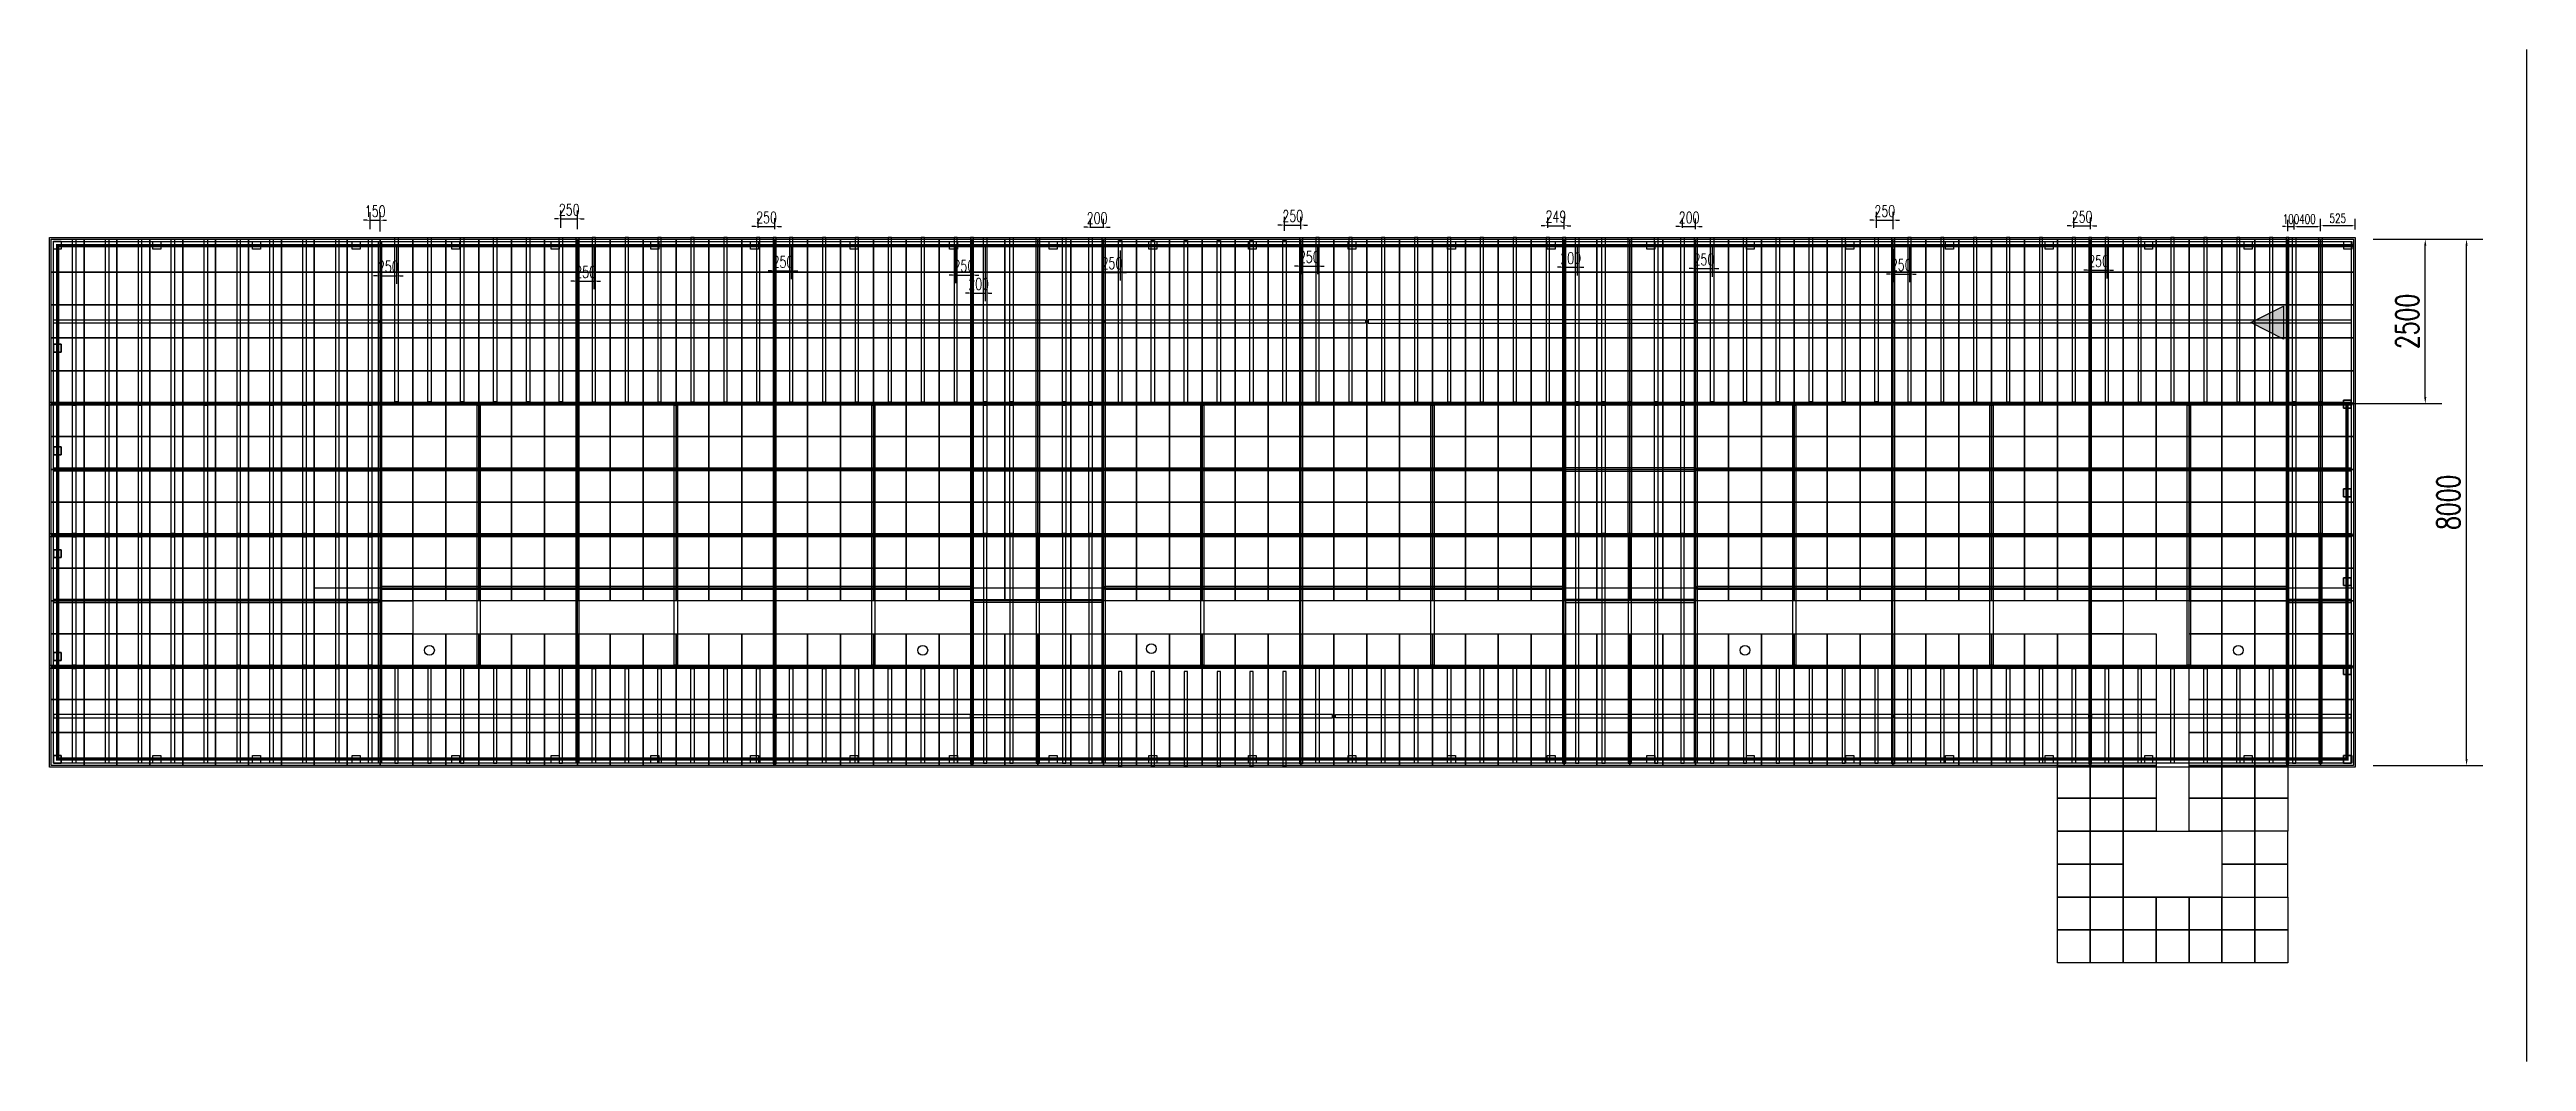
# Model space of a CAD drawing. Header units: millimetres. Extents: x -38645 to 143575, y -84298 to 156976.
# Drawn here: x 105920 to 143575, y -51428 to -36045 of the extents above; entities that cross this region are included whole.
import ezdxf

# ---------------------------------------------------------------- set-up
doc = ezdxf.new("R2010")
doc.units = ezdxf.units.MM
doc.header["$LTSCALE"] = 1000
for name, color, linetype in [('DOTE', 1, 'Continuous'), ('PUB_DIM', 3, 'Continuous'), ('W- bollard系船栓', 4, 'Continuous'), ('W-FLOAT_BOWL浮筒', 253, 'Continuous'), ('W-PLASTIC_RAILINGS塑木栏杆', 6, 'Continuous'), ('W-REVETMENT驳岸', 251, 'Continuous'), ('W-STEEL_FRAME钢架', 3, 'Continuous'), ('W-STEEL_KEEL钢龙骨', 5, 'Continuous')]:
    doc.layers.add(name, color=color, linetype=linetype)
doc.styles.add('STANDARD_T3', font='simplex.shx', dxfattribs={"width": 0.7, "bigfont": 'gbcbig.shx'})
doc.dimstyles.new('W&&100', dxfattribs={"dimtxt": 350, "dimasz": 100, "dimexe": 250, "dimexo": 300, "dimgap": 100, "dimtad": 1, "dimdec": 0, "dimzin": 0, "dimdsep": 46, "dimtxsty": 'STANDARD_T3', "dimcen": 0.09, "dimclrd": 1, "dimclre": 1, "dimclrt": 7, "dimazin": 2, "dimtfac": 1, "dimtdec": 0, "dimtix": 1, "dimtmove": 2, "dimatfit": 3, "dimfxl": 100, "dimtolj": 1, "dimtzin": 0, "dimarcsym": 0})
doc.dimstyles.new('W&&40', dxfattribs={"dimtxt": 140, "dimasz": 40, "dimexe": 100, "dimexo": 120, "dimgap": 40, "dimtad": 1, "dimdec": 0, "dimzin": 0, "dimdsep": 46, "dimtxsty": 'STANDARD_T3', "dimcen": 0.09, "dimclrd": 1, "dimclre": 1, "dimclrt": 7, "dimazin": 2, "dimtfac": 1, "dimtdec": 0, "dimtix": 1, "dimtmove": 2, "dimatfit": 3, "dimfxl": 100, "dimtolj": 1, "dimtzin": 0, "dimarcsym": 0})
doc.dimstyles.new('W&&50', dxfattribs={"dimtxt": 175, "dimasz": 50, "dimexe": 125, "dimexo": 150, "dimgap": 50, "dimtad": 1, "dimdec": 0, "dimzin": 0, "dimdsep": 46, "dimtxsty": 'STANDARD_T3', "dimcen": 0.09, "dimclrd": 1, "dimclre": 1, "dimclrt": 7, "dimazin": 2, "dimtfac": 1, "dimtdec": 0, "dimtix": 1, "dimtmove": 2, "dimatfit": 3, "dimfxl": 100, "dimtolj": 1, "dimtzin": 0, "dimarcsym": 0})

msp = doc.modelspace()

# ---------------------------------------------------------------- blocks, each defined once
blk = doc.blocks.new('*U295')
at = {"layer": 'W-FLOAT_BOWL浮筒'}
blk.add_lwpolyline([(-250, 250), (250, 250), (250, -250), (-250, -250)], close=True, dxfattribs=at)
blk = doc.blocks.new('*U296')
at = {"layer": 'W-FLOAT_BOWL浮筒', "color": 0, "linetype": 'ByBlock', "lineweight": -2, "transparency": 16777216}
for p in [(0, 0), (500, 0), (1000, 0), (1500, 0), (2000, 0), (2500, 0), (3000, 0), (0, -500), (500, -500), (1000, -500), (1500, -500), (2000, -500), (2500, -500), (3000, -500)]:
    blk.add_blockref('*U295', p, dxfattribs=at)
blk = doc.blocks.new('*U297')
at = {"layer": 'W-FLOAT_BOWL浮筒'}
blk.add_lwpolyline([(-250, 250), (250, 250), (250, -250), (-250, -250)], close=True, dxfattribs=at)
blk = doc.blocks.new('*U298')
at = {"layer": 'W-FLOAT_BOWL浮筒', "color": 0, "linetype": 'ByBlock', "lineweight": -2, "transparency": 16777216}
for p in [(0, 0), (500, 0), (0, -500), (500, -500)]:
    blk.add_blockref('*U297', p, dxfattribs=at)
blk = doc.blocks.new('*U299')
at = {"layer": 'W-FLOAT_BOWL浮筒'}
blk.add_lwpolyline([(-250, 250), (250, 250), (250, -250), (-250, -250)], close=True, dxfattribs=at)
blk = doc.blocks.new('*U300')
at = {"layer": 'W-FLOAT_BOWL浮筒', "color": 0, "linetype": 'ByBlock', "lineweight": -2, "transparency": 16777216}
for p in [(0, 0), (500, 0), (0, -500), (500, -500)]:
    blk.add_blockref('*U299', p, dxfattribs=at)
blk = doc.blocks.new('*D336')
at = {"color": 1, "lineweight": -2, "transparency": 16777216}
for p, q in [((141245, -38928), (142287, -38928)), ((142037, -41328), (142037, -39028)), ((140245, -41428), (142287, -41428))]:
    blk.add_line(p, q, dxfattribs=at)
at = {"color": 1, "transparency": 16777216}
for points in [[(142020, -39028), (142053, -39028), (142037, -38928)], [(142020, -41328), (142053, -41328), (142037, -41428)]]:
    blk.add_solid(points, dxfattribs=at)
at = {"layer": 'Defpoints', "color": 0, "transparency": 16777216}
for p in [(140945, -38928), (142037, -38928), (139945, -41428)]:
    blk.add_point(p, dxfattribs=at)
at = {"color": 7, "transparency": 16777216, "insert": (141762, -40178), "char_height": 350, "attachment_point": 5, "rotation": 90, "style": 'STANDARD_T3'}
blk.add_mtext('\\A1;2500', dxfattribs=at)
blk = doc.blocks.new('*D338')
at = {"layer": 'Defpoints', "color": 0, "transparency": 16777216}
for p in [(140945, -38928), (142664, -38928), (140945, -46928)]:
    blk.add_point(p, dxfattribs=at)
at = {"layer": 'PUB_DIM', "color": 1, "lineweight": -2, "transparency": 16777216}
for p, q in [((141245, -38928), (142914, -38928)), ((142664, -46828), (142664, -39028)), ((141245, -46928), (142914, -46928))]:
    blk.add_line(p, q, dxfattribs=at)
at = {"layer": 'PUB_DIM', "color": 1, "transparency": 16777216}
for points in [[(142648, -39028), (142681, -39028), (142664, -38928)], [(142648, -46828), (142681, -46828), (142664, -46928)]]:
    blk.add_solid(points, dxfattribs=at)
at = {"layer": 'PUB_DIM', "color": 7, "transparency": 16777216, "insert": (142389, -42928), "char_height": 350, "attachment_point": 5, "rotation": 90, "style": 'STANDARD_T3'}
blk.add_mtext('\\A1;8000', dxfattribs=at)
blk = doc.blocks.new('*U305')
at = {"layer": 'W-STEEL_KEEL钢龙骨'}
for points in [[(-25, 3983.5), (25, 3983.5), (25, 1483.5), (-25, 1483.5)], [(-25, 1459.5), (25, 1459.5), (25, -492.5), (-25, -492.5)], [(-25, -540.5), (25, -540.5), (25, -2492.5), (-25, -2492.5)], [(-25, -2540.5), (25, -2540.5), (25, -3983.5), (-25, -3983.5)]]:
    blk.add_lwpolyline(points, close=True, dxfattribs=at)
blk = doc.blocks.new('*U306')
at = {"layer": 'W-STEEL_FRAME钢架', "color": 0, "linetype": 'ByBlock', "lineweight": -2, "transparency": 16777216}
for p in [(-4500, 0), (-4000, 0), (-3500, 0), (-3000, 0), (-2500, 0), (-2000, 0), (-1500, 0), (-1000, 0), (-500, 0), (0, 0)]:
    blk.add_blockref('*U305', p, dxfattribs=at)
blk = doc.blocks.new('*U301')
at = {"layer": 'W-STEEL_KEEL钢龙骨'}
for points in [[(-25, 3996), (25, 3996), (25, 1496), (-25, 1496)], [(-25, -3996), (25, -3996), (25, -2553), (-25, -2553)]]:
    blk.add_lwpolyline(points, close=True, dxfattribs=at)
blk = doc.blocks.new('*U302')
at = {"layer": 'W-STEEL_FRAME钢架', "color": 0, "linetype": 'ByBlock', "lineweight": -2, "transparency": 16777216}
for p in [(0, 0), (500, 0), (1000, 0), (1500, 0), (2000, 0), (2500, 0)]:
    blk.add_blockref('*U301', p, dxfattribs=at)
blk = doc.blocks.new('*U303')
at = {"layer": 'W-STEEL_KEEL钢龙骨'}
for points in [[(-25, 3996), (25, 3996), (25, 1496), (-25, 1496)], [(-25, 1447), (25, 1447), (25, -505), (-25, -505)], [(-25, -2505), (25, -2505), (25, -553), (-25, -553)], [(-25, -3996), (25, -3996), (25, -2553), (-25, -2553)]]:
    blk.add_lwpolyline(points, close=True, dxfattribs=at)
blk = doc.blocks.new('*U304')
at = {"layer": 'W-STEEL_FRAME钢架', "color": 0, "linetype": 'ByBlock', "lineweight": -2, "transparency": 16777216}
for p in [(0, 0), (400, 0), (800, 0), (1200, 0), (1600, 0)]:
    blk.add_blockref('*U303', p, dxfattribs=at)
blk = doc.blocks.new('*U307')
at = {"layer": 'W-STEEL_KEEL钢龙骨'}
for points in [[(-25, 3996), (25, 3996), (25, 1496), (-25, 1496)], [(-25, -3996), (25, -3996), (25, -2553), (-25, -2553)]]:
    blk.add_lwpolyline(points, close=True, dxfattribs=at)
blk = doc.blocks.new('*U308')
at = {"layer": 'W-STEEL_FRAME钢架', "color": 0, "linetype": 'ByBlock', "lineweight": -2, "transparency": 16777216}
for p in [(0, 0), (500, 0), (1000, 0), (1500, 0), (2000, 0), (2500, 0)]:
    blk.add_blockref('*U307', p, dxfattribs=at)
blk = doc.blocks.new('*U309')
at = {"layer": 'W-STEEL_KEEL钢龙骨'}
for points in [[(-25, 3996), (25, 3996), (25, 1496), (-25, 1496)], [(-25, -3996), (25, -3996), (25, -2553), (-25, -2553)]]:
    blk.add_lwpolyline(points, close=True, dxfattribs=at)
blk = doc.blocks.new('*U310')
at = {"layer": 'W-STEEL_FRAME钢架', "color": 0, "linetype": 'ByBlock', "lineweight": -2, "transparency": 16777216}
for p in [(0, 0), (500, 0), (1000, 0), (1500, 0), (2000, 0), (2500, 0), (3000, 0), (3500, 0)]:
    blk.add_blockref('*U309', p, dxfattribs=at)
blk = doc.blocks.new('*U329')
at = {"layer": 'W-STEEL_FRAME钢架'}
blk.add_lwpolyline([(-60, 60), (60, 60), (60, -60), (-60, -60)], close=True, dxfattribs=at)
blk = doc.blocks.new('*U330')
at = {"layer": 'W-STEEL_FRAME钢架', "color": 0, "linetype": 'ByBlock', "lineweight": -2, "transparency": 16777216}
for p in [(0, 0), (1514, 0), (3028, 0), (4542, 0), (6056, 0), (7570, 0), (9084, 0), (10598, 0), (12112, 0), (13626, 0), (15140, 0), (16654, 0), (18168, 0), (19682, 0), (21196, 0), (22710, 0), (24224, 0), (25738, 0), (27252, 0), (28766, 0), (30280, 0), (31794, 0), (33308, 0), (34822, 0)]:
    blk.add_blockref('*U329', p, dxfattribs=at)
blk = doc.blocks.new('*U331')
at = {"layer": 'W-STEEL_FRAME钢架'}
blk.add_lwpolyline([(-60, 60), (60, 60), (60, -60), (-60, -60)], close=True, dxfattribs=at)
blk = doc.blocks.new('*U332')
at = {"layer": 'W-STEEL_FRAME钢架', "color": 0, "linetype": 'ByBlock', "lineweight": -2, "transparency": 16777216}
for p in [(0, 0), (1514, 0), (3028, 0), (4542, 0), (6056, 0), (7570, 0), (9084, 0), (10598, 0), (12112, 0), (13626, 0), (15140, 0), (16654, 0), (18168, 0), (19682, 0), (21196, 0), (22710, 0), (24224, 0), (25738, 0), (27252, 0), (28766, 0), (30280, 0), (31794, 0), (33308, 0), (34822, 0)]:
    blk.add_blockref('*U331', p, dxfattribs=at)
blk = doc.blocks.new('*U333')
at = {"layer": 'W-STEEL_FRAME钢架'}
blk.add_lwpolyline([(-60, 60), (60, 60), (60, -60), (-60, -60)], close=True, dxfattribs=at)
blk = doc.blocks.new('*U334')
at = {"layer": 'W-PLASTIC_RAILINGS塑木栏杆', "color": 0, "linetype": 'ByBlock', "lineweight": -2, "transparency": 16777216}
for p in [(0, 7815), (0, 6252), (0, 4689), (0, 3126), (0, 1563), (0, 0)]:
    blk.add_blockref('*U333', p, dxfattribs=at)
blk = doc.blocks.new('*U327')
at = {"layer": 'W-STEEL_FRAME钢架'}
blk.add_lwpolyline([(-60, 60), (60, 60), (60, -60), (-60, -60)], close=True, dxfattribs=at)
blk = doc.blocks.new('*U328')
at = {"layer": 'W-PLASTIC_RAILINGS塑木栏杆', "color": 0, "linetype": 'ByBlock', "lineweight": -2, "transparency": 16777216}
for p in [(0, 5400), (0, 4050), (0, 2700), (0, 1350), (0, 0)]:
    blk.add_blockref('*U327', p, dxfattribs=at)
blk = doc.blocks.new('9040')
for centre in [(750, -3750), (8250, -3750)]:
    blk.add_circle(centre, 75)
at = {"layer": 'DOTE'}
for p, q in [((0, -5000), (0, 1000)), ((3000, -5000), (3000, 1000)), ((6000, -5000), (6000, 1000)), ((9000, -5000), (9000, 1000)), ((-1000, 0), (10000, 0)), ((-1000, -2800), (10000, -2800)), ((-1000, -4000), (10000, -4000))]:
    blk.add_line(p, q, dxfattribs=at)
at = {"layer": 'W-STEEL_FRAME钢架'}
blk.add_lwpolyline([(0, 0), (9000, 0), (9000, -4000), (0, -4000)], close=True, dxfattribs=at)
blk = doc.blocks.new('7040')
blk.add_circle((725, -3725), 75)
at = {"layer": 'DOTE'}
for p, q in [((0, -5000), (0, 1000)), ((3000, -5000), (3000, 1000)), ((7000, -5000), (7000, 1000)), ((-1000, 0), (8000, 0)), ((-1000, -2800), (8000, -2800)), ((-1000, -4000), (8000, -4000))]:
    blk.add_line(p, q, dxfattribs=at)
blk = doc.blocks.new('*U318')
at = {"layer": 'W-STEEL_FRAME钢架'}
blk.add_lwpolyline([(-60, -60), (60, -60), (60, 60), (-60, 60)], close=True, dxfattribs=at)
blk = doc.blocks.new('*U319')
at = {"layer": 'W- bollard系船栓', "color": 0, "linetype": 'ByBlock', "lineweight": -2, "transparency": 16777216}
for p in [(0, 6252), (0, 4689), (0, 3126), (0, 1563), (0, 0)]:
    blk.add_blockref('*U318', p, dxfattribs=at)
blk = doc.blocks.new('*U320')
at = {"layer": 'W-STEEL_KEEL钢龙骨'}
for points in [[(-25, 3996), (25, 3996), (25, 1496), (-25, 1496)], [(-25, 1447), (25, 1447), (25, -505), (-25, -505)], [(-25, -2505), (25, -2505), (25, -553), (-25, -553)], [(-25, -3996), (25, -3996), (25, -2553), (-25, -2553)]]:
    blk.add_lwpolyline(points, close=True, dxfattribs=at)
blk = doc.blocks.new('*U321')
at = {"layer": 'W-STEEL_FRAME钢架', "color": 0, "linetype": 'ByBlock', "lineweight": -2, "transparency": 16777216}
for p in [(0, 0), (400, 0), (800, 0), (1200, 0), (1600, 0)]:
    blk.add_blockref('*U320', p, dxfattribs=at)
blk = doc.blocks.new('*U322')
at = {"layer": 'W-STEEL_KEEL钢龙骨'}
for points in [[(-25, 3996), (25, 3996), (25, 1496), (-25, 1496)], [(-25, -3996), (25, -3996), (25, -2553), (-25, -2553)]]:
    blk.add_lwpolyline(points, close=True, dxfattribs=at)
blk = doc.blocks.new('*U323')
at = {"layer": 'W-STEEL_FRAME钢架', "color": 0, "linetype": 'ByBlock', "lineweight": -2, "transparency": 16777216}
for p in [(0, 0), (500, 0), (1000, 0), (1500, 0), (2000, 0), (2500, 0)]:
    blk.add_blockref('*U322', p, dxfattribs=at)
blk = doc.blocks.new('*U324')
at = {"layer": 'W-STEEL_KEEL钢龙骨'}
for points in [[(-25, 3996), (25, 3996), (25, 1496), (-25, 1496)], [(-25, -3996), (25, -3996), (25, -2553), (-25, -2553)]]:
    blk.add_lwpolyline(points, close=True, dxfattribs=at)
blk = doc.blocks.new('*U325')
at = {"layer": 'W-STEEL_FRAME钢架', "color": 0, "linetype": 'ByBlock', "lineweight": -2, "transparency": 16777216}
for p in [(0, 0), (500, 0), (1000, 0), (1500, 0), (2000, 0), (2500, 0)]:
    blk.add_blockref('*U324', p, dxfattribs=at)
blk = doc.blocks.new('*U326')
at = {"layer": 'W-STEEL_KEEL钢龙骨'}
for points in [[(-25, 3996), (25, 3996), (25, 1496), (-25, 1496)], [(-25, -3996), (25, -3996), (25, -2553), (-25, -2553)]]:
    blk.add_lwpolyline(points, close=True, dxfattribs=at)
blk = doc.blocks.new('*U311')
at = {"layer": 'W-STEEL_FRAME钢架', "color": 0, "linetype": 'ByBlock', "lineweight": -2, "transparency": 16777216}
for p in [(0, 0), (500, 0), (1000, 0), (1500, 0), (2000, 0), (2500, 0)]:
    blk.add_blockref('*U326', p, dxfattribs=at)
blk = doc.blocks.new('*U312')
at = {"layer": 'W-STEEL_KEEL钢龙骨'}
for points in [[(-25, 3996), (25, 3996), (25, 1496), (-25, 1496)], [(-25, -3996), (25, -3996), (25, -2553), (-25, -2553)]]:
    blk.add_lwpolyline(points, close=True, dxfattribs=at)
blk = doc.blocks.new('*U313')
at = {"layer": 'W-STEEL_FRAME钢架', "color": 0, "linetype": 'ByBlock', "lineweight": -2, "transparency": 16777216}
for p in [(0, 0), (500, 0), (1000, 0), (1500, 0), (2000, 0), (2500, 0)]:
    blk.add_blockref('*U312', p, dxfattribs=at)
blk = doc.blocks.new('*U314')
at = {"layer": 'W-STEEL_KEEL钢龙骨'}
for points in [[(-25, 3996), (25, 3996), (25, 1496), (-25, 1496)], [(-25, -3996), (25, -3996), (25, -2553), (-25, -2553)]]:
    blk.add_lwpolyline(points, close=True, dxfattribs=at)
blk = doc.blocks.new('*U315')
at = {"layer": 'W-STEEL_FRAME钢架', "color": 0, "linetype": 'ByBlock', "lineweight": -2, "transparency": 16777216}
for p in [(0, 0), (500, 0), (1000, 0), (1500, 0), (2000, 0), (2500, 0)]:
    blk.add_blockref('*U314', p, dxfattribs=at)
blk = doc.blocks.new('*U316')
at = {"layer": 'W-STEEL_FRAME钢架'}
blk.add_lwpolyline([(-60, -60), (60, -60), (60, 60), (-60, 60)], close=True, dxfattribs=at)
blk = doc.blocks.new('*U317')
at = {"layer": 'W- bollard系船栓', "color": 0, "linetype": 'ByBlock', "lineweight": -2, "transparency": 16777216}
for p in [(0, 5400), (0, 4050), (0, 2700), (0, 1350), (0, 0)]:
    blk.add_blockref('*U316', p, dxfattribs=at)
blk = doc.blocks.new('*D339')
at = {"layer": 'Defpoints', "color": 0, "transparency": 16777216}
for p in [(110945, -38641), (110795, -38928), (110945, -38961)]:
    blk.add_point(p, dxfattribs=at)
at = {"layer": 'W-STEEL_FRAME钢架', "color": 1, "lineweight": -2, "transparency": 16777216}
for p, q in [((110745, -38641), (110695, -38641)), ((110795, -38778), (110795, -38516)), ((110795, -38641), (110945, -38641)), ((110945, -38811), (110945, -38516)), ((110995, -38641), (111045, -38641))]:
    blk.add_line(p, q, dxfattribs=at)
at = {"layer": 'W-STEEL_FRAME钢架', "color": 1, "transparency": 16777216}
for points in [[(110745, -38632), (110745, -38649), (110795, -38641)], [(110995, -38632), (110995, -38649), (110945, -38641)]]:
    blk.add_solid(points, dxfattribs=at)
at = {"layer": 'W-STEEL_FRAME钢架', "color": 7, "transparency": 16777216, "insert": (110870, -38503), "char_height": 175, "attachment_point": 5, "style": 'STANDARD_T3'}
blk.add_mtext('\\A1;150', dxfattribs=at)
blk = doc.blocks.new('*D340')
at = {"layer": 'Defpoints', "color": 0, "transparency": 16777216}
for p in [(110945, -38961), (111195, -38903), (111195, -39484)]:
    blk.add_point(p, dxfattribs=at)
at = {"layer": 'W-STEEL_FRAME钢架', "color": 1, "lineweight": -2, "transparency": 16777216}
for p, q in [((110945, -39111), (110945, -39609)), ((111195, -39053), (111195, -39609)), ((110895, -39484), (110845, -39484)), ((110945, -39484), (111195, -39484)), ((111245, -39484), (111295, -39484))]:
    blk.add_line(p, q, dxfattribs=at)
at = {"layer": 'W-STEEL_FRAME钢架', "color": 1, "transparency": 16777216}
for points in [[(110895, -39476), (110895, -39493), (110945, -39484)], [(111245, -39476), (111245, -39493), (111195, -39484)]]:
    blk.add_solid(points, dxfattribs=at)
at = {"layer": 'W-STEEL_FRAME钢架', "color": 7, "transparency": 16777216, "insert": (111070, -39347), "char_height": 175, "attachment_point": 5, "style": 'STANDARD_T3'}
blk.add_mtext('\\A1;250', dxfattribs=at)
blk = doc.blocks.new('*D341')
at = {"layer": 'Defpoints', "color": 0, "transparency": 16777216}
for p in [(113945, -38618), (113695, -38903), (113945, -38928)]:
    blk.add_point(p, dxfattribs=at)
at = {"layer": 'W-STEEL_FRAME钢架', "color": 1, "lineweight": -2, "transparency": 16777216}
for p, q in [((113645, -38618), (113595, -38618)), ((113695, -38753), (113695, -38493)), ((113695, -38618), (113945, -38618)), ((113945, -38778), (113945, -38493)), ((113995, -38618), (114045, -38618))]:
    blk.add_line(p, q, dxfattribs=at)
at = {"layer": 'W-STEEL_FRAME钢架', "color": 1, "transparency": 16777216}
for points in [[(113645, -38610), (113645, -38626), (113695, -38618)], [(113995, -38610), (113995, -38626), (113945, -38618)]]:
    blk.add_solid(points, dxfattribs=at)
at = {"layer": 'W-STEEL_FRAME钢架', "color": 7, "transparency": 16777216, "insert": (113820, -38481), "char_height": 175, "attachment_point": 5, "style": 'STANDARD_T3'}
blk.add_mtext('\\A1;250', dxfattribs=at)
blk = doc.blocks.new('*D335')
at = {"layer": 'Defpoints', "color": 0, "transparency": 16777216}
for p in [(113945, -38928), (114195, -38903), (114195, -39565)]:
    blk.add_point(p, dxfattribs=at)
at = {"layer": 'W-STEEL_FRAME钢架', "color": 1, "lineweight": -2, "transparency": 16777216}
for p, q in [((113945, -39078), (113945, -39690)), ((114195, -39053), (114195, -39690)), ((113895, -39565), (113845, -39565)), ((113945, -39565), (114195, -39565)), ((114245, -39565), (114295, -39565))]:
    blk.add_line(p, q, dxfattribs=at)
at = {"layer": 'W-STEEL_FRAME钢架', "color": 1, "transparency": 16777216}
for points in [[(113895, -39557), (113895, -39573), (113945, -39565)], [(114245, -39557), (114245, -39573), (114195, -39565)]]:
    blk.add_solid(points, dxfattribs=at)
at = {"layer": 'W-STEEL_FRAME钢架', "color": 7, "transparency": 16777216, "insert": (114070, -39427), "char_height": 175, "attachment_point": 5, "style": 'STANDARD_T3'}
blk.add_mtext('\\A1;250', dxfattribs=at)
blk = doc.blocks.new('*D342')
at = {"layer": 'Defpoints', "color": 0, "transparency": 16777216}
for p in [(116945, -38735), (116695, -38903), (116945, -38928)]:
    blk.add_point(p, dxfattribs=at)
at = {"layer": 'W-STEEL_FRAME钢架', "color": 1, "lineweight": -2, "transparency": 16777216}
for p, q in [((116645, -38735), (116595, -38735)), ((116695, -38753), (116695, -38610)), ((116695, -38735), (116945, -38735)), ((116945, -38778), (116945, -38610)), ((116995, -38735), (117045, -38735))]:
    blk.add_line(p, q, dxfattribs=at)
at = {"layer": 'W-STEEL_FRAME钢架', "color": 1, "transparency": 16777216}
for points in [[(116645, -38727), (116645, -38743), (116695, -38735)], [(116995, -38727), (116995, -38743), (116945, -38735)]]:
    blk.add_solid(points, dxfattribs=at)
at = {"layer": 'W-STEEL_FRAME钢架', "color": 7, "transparency": 16777216, "insert": (116820, -38598), "char_height": 175, "attachment_point": 5, "style": 'STANDARD_T3'}
blk.add_mtext('\\A1;250', dxfattribs=at)
blk = doc.blocks.new('*D343')
at = {"layer": 'Defpoints', "color": 0, "transparency": 16777216}
for p in [(116945, -38928), (117195, -38903), (117195, -39410)]:
    blk.add_point(p, dxfattribs=at)
at = {"layer": 'W-STEEL_FRAME钢架', "color": 1, "lineweight": -2, "transparency": 16777216}
for p, q in [((116945, -39078), (116945, -39535)), ((117195, -39053), (117195, -39535)), ((116895, -39410), (116845, -39410)), ((116945, -39410), (117195, -39410)), ((117245, -39410), (117295, -39410))]:
    blk.add_line(p, q, dxfattribs=at)
at = {"layer": 'W-STEEL_FRAME钢架', "color": 1, "transparency": 16777216}
for points in [[(116895, -39402), (116895, -39419), (116945, -39410)], [(117245, -39402), (117245, -39419), (117195, -39410)]]:
    blk.add_solid(points, dxfattribs=at)
at = {"layer": 'W-STEEL_FRAME钢架', "color": 7, "transparency": 16777216, "insert": (117070, -39273), "char_height": 175, "attachment_point": 5, "style": 'STANDARD_T3'}
blk.add_mtext('\\A1;250', dxfattribs=at)
blk = doc.blocks.new('*D344')
at = {"layer": 'Defpoints', "color": 0, "transparency": 16777216}
for p in [(119695, -38903), (119945, -38928), (119945, -39474)]:
    blk.add_point(p, dxfattribs=at)
at = {"layer": 'W-STEEL_FRAME钢架', "color": 1, "lineweight": -2, "transparency": 16777216}
for p, q in [((119695, -39053), (119695, -39599)), ((119945, -39078), (119945, -39599)), ((119645, -39474), (119595, -39474)), ((119695, -39474), (119945, -39474)), ((119995, -39474), (120045, -39474))]:
    blk.add_line(p, q, dxfattribs=at)
at = {"layer": 'W-STEEL_FRAME钢架', "color": 1, "transparency": 16777216}
for points in [[(119645, -39466), (119645, -39482), (119695, -39474)], [(119995, -39466), (119995, -39482), (119945, -39474)]]:
    blk.add_solid(points, dxfattribs=at)
at = {"layer": 'W-STEEL_FRAME钢架', "color": 7, "transparency": 16777216, "insert": (119820, -39336), "char_height": 175, "attachment_point": 5, "style": 'STANDARD_T3'}
blk.add_mtext('\\A1;250', dxfattribs=at)
blk = doc.blocks.new('*D345')
at = {"layer": 'Defpoints', "color": 0, "transparency": 16777216}
for p in [(119945, -38928), (120145, -38903), (120145, -39746)]:
    blk.add_point(p, dxfattribs=at)
at = {"layer": 'W-STEEL_FRAME钢架', "color": 1, "lineweight": -2, "transparency": 16777216}
for p, q in [((119945, -39078), (119945, -39871)), ((120145, -39053), (120145, -39871)), ((119895, -39746), (119845, -39746)), ((119945, -39746), (120145, -39746)), ((120195, -39746), (120245, -39746))]:
    blk.add_line(p, q, dxfattribs=at)
at = {"layer": 'W-STEEL_FRAME钢架', "color": 1, "transparency": 16777216}
for points in [[(119895, -39738), (119895, -39755), (119945, -39746)], [(120195, -39738), (120195, -39755), (120145, -39746)]]:
    blk.add_solid(points, dxfattribs=at)
at = {"layer": 'W-STEEL_FRAME钢架', "color": 7, "transparency": 16777216, "insert": (120045, -39609), "char_height": 175, "attachment_point": 5, "style": 'STANDARD_T3'}
blk.add_mtext('\\A1;200', dxfattribs=at)
blk = doc.blocks.new('*D346')
at = {"layer": 'Defpoints', "color": 0, "transparency": 16777216}
for p in [(121945, -38745), (121745, -38903), (121945, -38903)]:
    blk.add_point(p, dxfattribs=at)
at = {"layer": 'W-STEEL_FRAME钢架', "color": 1, "lineweight": -2, "transparency": 16777216}
for p, q in [((121695, -38745), (121645, -38745)), ((121745, -38753), (121745, -38620)), ((121745, -38745), (121945, -38745)), ((121945, -38753), (121945, -38620)), ((121995, -38745), (122045, -38745))]:
    blk.add_line(p, q, dxfattribs=at)
at = {"layer": 'W-STEEL_FRAME钢架', "color": 1, "transparency": 16777216}
for points in [[(121695, -38737), (121695, -38753), (121745, -38745)], [(121995, -38737), (121995, -38753), (121945, -38745)]]:
    blk.add_solid(points, dxfattribs=at)
at = {"layer": 'W-STEEL_FRAME钢架', "color": 7, "transparency": 16777216, "insert": (121845, -38608), "char_height": 175, "attachment_point": 5, "style": 'STANDARD_T3'}
blk.add_mtext('\\A1;200', dxfattribs=at)
blk = doc.blocks.new('*D347')
at = {"layer": 'Defpoints', "color": 0, "transparency": 16777216}
for p in [(121945, -38903), (122194, -38949), (122194, -39432)]:
    blk.add_point(p, dxfattribs=at)
at = {"layer": 'W-STEEL_FRAME钢架', "color": 1, "lineweight": -2, "transparency": 16777216}
for p, q in [((121945, -39053), (121945, -39557)), ((122194, -39099), (122194, -39557)), ((121895, -39432), (121845, -39432)), ((121945, -39432), (122194, -39432)), ((122244, -39432), (122294, -39432))]:
    blk.add_line(p, q, dxfattribs=at)
at = {"layer": 'W-STEEL_FRAME钢架', "color": 1, "transparency": 16777216}
for points in [[(121895, -39423), (121895, -39440), (121945, -39432)], [(122244, -39423), (122244, -39440), (122194, -39432)]]:
    blk.add_solid(points, dxfattribs=at)
at = {"layer": 'W-STEEL_FRAME钢架', "color": 7, "transparency": 16777216, "insert": (122070, -39294), "char_height": 175, "attachment_point": 5, "style": 'STANDARD_T3'}
blk.add_mtext('\\A1;250', dxfattribs=at)
blk = doc.blocks.new('*D348')
at = {"layer": 'Defpoints', "color": 0, "transparency": 16777216}
for p in [(124945, -38713), (124694, -38949), (124945, -38928)]:
    blk.add_point(p, dxfattribs=at)
at = {"layer": 'W-STEEL_FRAME钢架', "color": 1, "lineweight": -2, "transparency": 16777216}
for p, q in [((124644, -38713), (124594, -38713)), ((124694, -38799), (124694, -38588)), ((124694, -38713), (124945, -38713)), ((124945, -38778), (124945, -38588)), ((124995, -38713), (125045, -38713))]:
    blk.add_line(p, q, dxfattribs=at)
at = {"layer": 'W-STEEL_FRAME钢架', "color": 1, "transparency": 16777216}
for points in [[(124644, -38705), (124644, -38722), (124694, -38713)], [(124995, -38705), (124995, -38722), (124945, -38713)]]:
    blk.add_solid(points, dxfattribs=at)
at = {"layer": 'W-STEEL_FRAME钢架', "color": 7, "transparency": 16777216, "insert": (124820, -38576), "char_height": 175, "attachment_point": 5, "style": 'STANDARD_T3'}
blk.add_mtext('\\A1;250', dxfattribs=at)
blk = doc.blocks.new('*D349')
at = {"layer": 'Defpoints', "color": 0, "transparency": 16777216}
for p in [(124946, -38903), (125196, -38903), (125196, -39337)]:
    blk.add_point(p, dxfattribs=at)
at = {"layer": 'W-STEEL_FRAME钢架', "color": 1, "lineweight": -2, "transparency": 16777216}
for p, q in [((124946, -39053), (124946, -39462)), ((125196, -39053), (125196, -39462)), ((124896, -39337), (124846, -39337)), ((124946, -39337), (125196, -39337)), ((125246, -39337), (125296, -39337))]:
    blk.add_line(p, q, dxfattribs=at)
at = {"layer": 'W-STEEL_FRAME钢架', "color": 1, "transparency": 16777216}
for points in [[(124896, -39329), (124896, -39346), (124946, -39337)], [(125246, -39329), (125246, -39346), (125196, -39337)]]:
    blk.add_solid(points, dxfattribs=at)
at = {"layer": 'W-STEEL_FRAME钢架', "color": 7, "transparency": 16777216, "insert": (125071, -39200), "char_height": 175, "attachment_point": 5, "style": 'STANDARD_T3'}
blk.add_mtext('\\A1;250', dxfattribs=at)
blk = doc.blocks.new('*D337')
at = {"layer": 'Defpoints', "color": 0, "transparency": 16777216}
for p in [(128945, -38723), (128696, -38903), (128945, -38928)]:
    blk.add_point(p, dxfattribs=at)
at = {"layer": 'W-STEEL_FRAME钢架', "color": 1, "lineweight": -2, "transparency": 16777216}
for p, q in [((128646, -38723), (128596, -38723)), ((128696, -38753), (128696, -38598)), ((128696, -38723), (128945, -38723)), ((128945, -38778), (128945, -38598)), ((128995, -38723), (129045, -38723))]:
    blk.add_line(p, q, dxfattribs=at)
at = {"layer": 'W-STEEL_FRAME钢架', "color": 1, "transparency": 16777216}
for points in [[(128646, -38714), (128646, -38731), (128696, -38723)], [(128995, -38714), (128995, -38731), (128945, -38723)]]:
    blk.add_solid(points, dxfattribs=at)
at = {"layer": 'W-STEEL_FRAME钢架', "color": 7, "transparency": 16777216, "insert": (128820, -38585), "char_height": 175, "attachment_point": 5, "style": 'STANDARD_T3'}
blk.add_mtext('\\A1;249', dxfattribs=at)
blk = doc.blocks.new('*D350')
at = {"layer": 'Defpoints', "color": 0, "transparency": 16777216}
for p in [(128945, -38903), (129145, -38903), (129145, -39355)]:
    blk.add_point(p, dxfattribs=at)
at = {"layer": 'W-STEEL_FRAME钢架', "color": 1, "lineweight": -2, "transparency": 16777216}
for p, q in [((128945, -39053), (128945, -39480)), ((129145, -39053), (129145, -39480)), ((128895, -39355), (128845, -39355)), ((128945, -39355), (129145, -39355)), ((129195, -39355), (129245, -39355))]:
    blk.add_line(p, q, dxfattribs=at)
at = {"layer": 'W-STEEL_FRAME钢架', "color": 1, "transparency": 16777216}
for points in [[(128895, -39346), (128895, -39363), (128945, -39355)], [(129195, -39346), (129195, -39363), (129145, -39355)]]:
    blk.add_solid(points, dxfattribs=at)
at = {"layer": 'W-STEEL_FRAME钢架', "color": 7, "transparency": 16777216, "insert": (129045, -39217), "char_height": 175, "attachment_point": 5, "style": 'STANDARD_T3'}
blk.add_mtext('\\A1;200', dxfattribs=at)
blk = doc.blocks.new('*D351')
at = {"layer": 'Defpoints', "color": 0, "transparency": 16777216}
for p in [(130945, -38737), (130745, -38903), (130945, -38928)]:
    blk.add_point(p, dxfattribs=at)
at = {"layer": 'W-STEEL_FRAME钢架', "color": 1, "lineweight": -2, "transparency": 16777216}
for p, q in [((130695, -38737), (130645, -38737)), ((130745, -38753), (130745, -38612)), ((130745, -38737), (130945, -38737)), ((130945, -38778), (130945, -38612)), ((130995, -38737), (131045, -38737))]:
    blk.add_line(p, q, dxfattribs=at)
at = {"layer": 'W-STEEL_FRAME钢架', "color": 1, "transparency": 16777216}
for points in [[(130695, -38729), (130695, -38745), (130745, -38737)], [(130995, -38729), (130995, -38745), (130945, -38737)]]:
    blk.add_solid(points, dxfattribs=at)
at = {"layer": 'W-STEEL_FRAME钢架', "color": 7, "transparency": 16777216, "insert": (130845, -38599), "char_height": 175, "attachment_point": 5, "style": 'STANDARD_T3'}
blk.add_mtext('\\A1;200', dxfattribs=at)
blk = doc.blocks.new('*D352')
at = {"layer": 'Defpoints', "color": 0, "transparency": 16777216}
for p in [(130945, -38928), (131195, -38903), (131195, -39375)]:
    blk.add_point(p, dxfattribs=at)
at = {"layer": 'W-STEEL_FRAME钢架', "color": 1, "lineweight": -2, "transparency": 16777216}
for p, q in [((130945, -39078), (130945, -39500)), ((131195, -39053), (131195, -39500)), ((130895, -39375), (130845, -39375)), ((130945, -39375), (131195, -39375)), ((131245, -39375), (131295, -39375))]:
    blk.add_line(p, q, dxfattribs=at)
at = {"layer": 'W-STEEL_FRAME钢架', "color": 1, "transparency": 16777216}
for points in [[(130895, -39366), (130895, -39383), (130945, -39375)], [(131245, -39366), (131245, -39383), (131195, -39375)]]:
    blk.add_solid(points, dxfattribs=at)
at = {"layer": 'W-STEEL_FRAME钢架', "color": 7, "transparency": 16777216, "insert": (131070, -39237), "char_height": 175, "attachment_point": 5, "style": 'STANDARD_T3'}
blk.add_mtext('\\A1;250', dxfattribs=at)
blk = doc.blocks.new('*D353')
at = {"layer": 'Defpoints', "color": 0, "transparency": 16777216}
for p in [(133945, -38638), (133695, -38903), (133945, -38928)]:
    blk.add_point(p, dxfattribs=at)
at = {"layer": 'W-STEEL_FRAME钢架', "color": 1, "lineweight": -2, "transparency": 16777216}
for p, q in [((133645, -38638), (133595, -38638)), ((133695, -38753), (133695, -38513)), ((133695, -38638), (133945, -38638)), ((133945, -38778), (133945, -38513)), ((133995, -38638), (134045, -38638))]:
    blk.add_line(p, q, dxfattribs=at)
at = {"layer": 'W-STEEL_FRAME钢架', "color": 1, "transparency": 16777216}
for points in [[(133645, -38630), (133645, -38646), (133695, -38638)], [(133995, -38630), (133995, -38646), (133945, -38638)]]:
    blk.add_solid(points, dxfattribs=at)
at = {"layer": 'W-STEEL_FRAME钢架', "color": 7, "transparency": 16777216, "insert": (133820, -38501), "char_height": 175, "attachment_point": 5, "style": 'STANDARD_T3'}
blk.add_mtext('\\A1;250', dxfattribs=at)
blk = doc.blocks.new('*D354')
at = {"layer": 'Defpoints', "color": 0, "transparency": 16777216}
for p in [(133945, -38928), (134195, -38903), (134195, -39458)]:
    blk.add_point(p, dxfattribs=at)
at = {"layer": 'W-STEEL_FRAME钢架', "color": 1, "lineweight": -2, "transparency": 16777216}
for p, q in [((133945, -39078), (133945, -39583)), ((134195, -39053), (134195, -39583)), ((133895, -39458), (133845, -39458)), ((133945, -39458), (134195, -39458)), ((134245, -39458), (134295, -39458))]:
    blk.add_line(p, q, dxfattribs=at)
at = {"layer": 'W-STEEL_FRAME钢架', "color": 1, "transparency": 16777216}
for points in [[(133895, -39450), (133895, -39466), (133945, -39458)], [(134245, -39450), (134245, -39466), (134195, -39458)]]:
    blk.add_solid(points, dxfattribs=at)
at = {"layer": 'W-STEEL_FRAME钢架', "color": 7, "transparency": 16777216, "insert": (134070, -39320), "char_height": 175, "attachment_point": 5, "style": 'STANDARD_T3'}
blk.add_mtext('\\A1;250', dxfattribs=at)
blk = doc.blocks.new('*D355')
at = {"layer": 'Defpoints', "color": 0, "transparency": 16777216}
for p in [(136945, -38725), (136695, -38903), (136945, -38928)]:
    blk.add_point(p, dxfattribs=at)
at = {"layer": 'W-STEEL_FRAME钢架', "color": 1, "lineweight": -2, "transparency": 16777216}
for p, q in [((136645, -38725), (136595, -38725)), ((136695, -38753), (136695, -38600)), ((136695, -38725), (136945, -38725)), ((136945, -38778), (136945, -38600)), ((136995, -38725), (137045, -38725))]:
    blk.add_line(p, q, dxfattribs=at)
at = {"layer": 'W-STEEL_FRAME钢架', "color": 1, "transparency": 16777216}
for points in [[(136645, -38717), (136645, -38734), (136695, -38725)], [(136995, -38717), (136995, -38734), (136945, -38725)]]:
    blk.add_solid(points, dxfattribs=at)
at = {"layer": 'W-STEEL_FRAME钢架', "color": 7, "transparency": 16777216, "insert": (136820, -38588), "char_height": 175, "attachment_point": 5, "style": 'STANDARD_T3'}
blk.add_mtext('\\A1;250', dxfattribs=at)
blk = doc.blocks.new('*D356')
at = {"layer": 'Defpoints', "color": 0, "transparency": 16777216}
for p in [(136945, -38928), (137195, -38903), (137195, -39399)]:
    blk.add_point(p, dxfattribs=at)
at = {"layer": 'W-STEEL_FRAME钢架', "color": 1, "lineweight": -2, "transparency": 16777216}
for p, q in [((136945, -39078), (136945, -39524)), ((137195, -39053), (137195, -39524)), ((136895, -39399), (136845, -39399)), ((136945, -39399), (137195, -39399)), ((137245, -39399), (137295, -39399))]:
    blk.add_line(p, q, dxfattribs=at)
at = {"layer": 'W-STEEL_FRAME钢架', "color": 1, "transparency": 16777216}
for points in [[(136895, -39391), (136895, -39408), (136945, -39399)], [(137245, -39391), (137245, -39408), (137195, -39399)]]:
    blk.add_solid(points, dxfattribs=at)
at = {"layer": 'W-STEEL_FRAME钢架', "color": 7, "transparency": 16777216, "insert": (137070, -39262), "char_height": 175, "attachment_point": 5, "style": 'STANDARD_T3'}
blk.add_mtext('\\A1;250', dxfattribs=at)
blk = doc.blocks.new('*D357')
at = {"layer": 'Defpoints', "color": 0, "transparency": 16777216}
for p in [(140970, -38720), (140445, -38928), (140970, -38903)]:
    blk.add_point(p, dxfattribs=at)
at = {"layer": 'W-STEEL_FRAME钢架', "color": 1, "lineweight": -2, "transparency": 16777216}
for p, q in [((140445, -38808), (140445, -38620)), ((140485, -38720), (140930, -38720)), ((140970, -38783), (140970, -38620))]:
    blk.add_line(p, q, dxfattribs=at)
at = {"layer": 'W-STEEL_FRAME钢架', "color": 1, "transparency": 16777216}
for points in [[(140485, -38714), (140485, -38727), (140445, -38720)], [(140930, -38714), (140930, -38727), (140970, -38720)]]:
    blk.add_solid(points, dxfattribs=at)
at = {"layer": 'W-STEEL_FRAME钢架', "color": 7, "transparency": 16777216, "insert": (140707, -38610), "char_height": 140, "attachment_point": 5, "style": 'STANDARD_T3'}
blk.add_mtext('\\A1;525', dxfattribs=at)
blk = doc.blocks.new('*D358')
at = {"layer": 'Defpoints', "color": 0, "transparency": 16777216}
for p in [(140045, -38733), (139945, -38928), (140045, -38903)]:
    blk.add_point(p, dxfattribs=at)
at = {"layer": 'W-STEEL_FRAME钢架', "color": 1, "lineweight": -2, "transparency": 16777216}
for p, q in [((139905, -38733), (139865, -38733)), ((139945, -38808), (139945, -38633)), ((139945, -38733), (140045, -38733)), ((140045, -38783), (140045, -38633)), ((140085, -38733), (140125, -38733))]:
    blk.add_line(p, q, dxfattribs=at)
at = {"layer": 'W-STEEL_FRAME钢架', "color": 1, "transparency": 16777216}
for points in [[(139905, -38726), (139905, -38739), (139945, -38733)], [(140085, -38726), (140085, -38739), (140045, -38733)]]:
    blk.add_solid(points, dxfattribs=at)
at = {"layer": 'W-STEEL_FRAME钢架', "color": 7, "transparency": 16777216, "insert": (139995, -38623), "char_height": 140, "attachment_point": 5, "style": 'STANDARD_T3'}
blk.add_mtext('\\A1;100', dxfattribs=at)
blk = doc.blocks.new('*D359')
at = {"layer": 'Defpoints', "color": 0, "transparency": 16777216}
for p in [(140445, -38733), (140045, -38903), (140445, -38928)]:
    blk.add_point(p, dxfattribs=at)
at = {"layer": 'W-STEEL_FRAME钢架', "color": 1, "lineweight": -2, "transparency": 16777216}
for p, q in [((140045, -38783), (140045, -38633)), ((140085, -38733), (140405, -38733)), ((140445, -38808), (140445, -38633))]:
    blk.add_line(p, q, dxfattribs=at)
at = {"layer": 'W-STEEL_FRAME钢架', "color": 1, "transparency": 16777216}
for points in [[(140085, -38726), (140085, -38739), (140045, -38733)], [(140405, -38726), (140405, -38739), (140445, -38733)]]:
    blk.add_solid(points, dxfattribs=at)
at = {"layer": 'W-STEEL_FRAME钢架', "color": 7, "transparency": 16777216, "insert": (140245, -38623), "char_height": 140, "attachment_point": 5, "style": 'STANDARD_T3'}
blk.add_mtext('\\A1;400', dxfattribs=at)

# ---------------------------------------------------------------- dimensions: what is measured, and where the dimension line sits
dim = msp.add_linear_dim(base=(142036.5, -38927.9), p1=(139944.9, -41427.9), p2=(140944.9, -38927.9), angle=90, dimstyle='W&&100')
dim.commit()
dim.dimension.update_dxf_attribs({"geometry": '*D336', "text_midpoint": (141761.5, -40177.9)})
at = {"layer": 'PUB_DIM'}
dim = msp.add_linear_dim(base=(142664.5, -38927.9), p1=(140944.9, -46927.9), p2=(140944.9, -38927.9), angle=90, dimstyle='W&&100', dxfattribs=at)
dim.commit()
dim.dimension.update_dxf_attribs({"geometry": '*D338', "text_midpoint": (142389.5, -42927.9)})
at = {"layer": 'W-STEEL_FRAME钢架'}
for base, p1, p2, dimstyle, picture, middle in [((110944.9, -38640.7), (110794.9, -38927.9), (110944.9, -38960.9), 'W&&50', '*D339', (110869.9, -38503.2)), ((113944.9, -38618.1), (113694.9, -38902.9), (113944.9, -38927.9), 'W&&50', '*D341', (113819.9, -38480.6)), ((133944.9, -38638.1), (133694.9, -38902.9), (133944.9, -38927.9), 'W&&50', '*D353', (133819.9, -38500.6)), ((116944.9, -38735.1), (116694.9, -38902.9), (116944.9, -38927.9), 'W&&50', '*D342', (116819.9, -38597.6)), ((121944.9, -38745.2), (121744.9, -38902.9), (121944.9, -38902.9), 'W&&50', '*D346', (121844.9, -38607.7)), ((124944.8834, -38713.3754), (124694.4215, -38948.8191), (124944.8834, -38927.8572), 'W&&50', '*D348', (124819.6524, -38575.8754)), ((128944.9, -38722.7), (128696, -38902.9), (128944.9, -38927.9), 'W&&50', '*D337', (128820.5, -38585.2)), ((130944.9, -38736.9), (130744.9, -38902.9), (130944.9, -38927.9), 'W&&50', '*D351', (130844.9, -38599.4)), ((136944.9, -38725.5), (136694.9, -38902.9), (136944.9, -38927.9), 'W&&50', '*D355', (136819.9, -38588)), ((140044.9, -38732.5), (139944.9, -38927.9), (140044.9, -38902.9), 'W&&40', '*D358', (139994.9, -38622.5)), ((140444.9, -38732.5), (140044.9, -38902.9), (140444.9, -38927.9), 'W&&40', '*D359', (140244.9, -38622.5)), ((140969.9, -38720.2), (140444.9, -38927.9), (140969.9, -38902.9), 'W&&40', '*D357', (140707.4, -38610.2)), ((111194.9, -39484.2), (110944.9, -38960.9), (111194.9, -38902.9), 'W&&50', '*D340', (111069.9, -39346.7)), ((114194.9, -39565), (113944.9, -38927.9), (114194.9, -38902.9), 'W&&50', '*D335', (114069.9, -39427.5)), ((117194.9, -39410.4), (116944.9, -38927.9), (117194.9, -38902.9), 'W&&50', '*D343', (117069.9, -39272.9)), ((119944.9, -39474), (119694.9, -38902.9), (119944.9, -38927.9), 'W&&50', '*D344', (119819.9, -39336.5)), ((120144.9, -39746.4), (119944.9, -38927.9), (120144.9, -38902.9), 'W&&50', '*D345', (120044.9, -39608.9)), ((122194.4215, -39431.5747), (121944.8834, -38902.8572), (122194.4215, -38948.8191), 'W&&50', '*D347', (122069.6524, -39294.0747)), ((125196, -39337.4), (124946.4, -38902.9), (125196, -38902.5), 'W&&50', '*D349', (125071.2, -39199.9)), ((129144.9, -39354.6), (128944.9, -38902.9), (129144.9, -38902.9), 'W&&50', '*D350', (129044.9, -39217.1)), ((131194.9, -39374.8), (130944.9, -38927.9), (131194.9, -38902.9), 'W&&50', '*D352', (131069.9, -39237.3)), ((134194.9, -39458), (133944.9, -38927.9), (134194.9, -38902.9), 'W&&50', '*D354', (134069.9, -39320.5)), ((137194.9, -39399.4), (136944.9, -38927.9), (137194.9, -38902.9), 'W&&50', '*D356', (137069.9, -39261.9))]:
    dim = msp.add_linear_dim(base=base, p1=p1, p2=p2, dimstyle=dimstyle, dxfattribs=at)
    dim.commit()
    dim.dimension.update_dxf_attribs({"geometry": picture, "text_midpoint": middle})

# ---------------------------------------------------------------- hatches: boundary and pattern name
at = {"layer": 'W-PLASTIC_RAILINGS塑木栏杆'}
h = msp.add_hatch(color=256, dxfattribs=at)
h.dxf.hatch_style = 1
h.paths.add_polyline_path([(139383.7, -40196.9), (139883.7, -39946.9), (139883.7, -40446.9)])

# ---------------------------------------------------------------- linework, layer by layer
at = {"layer": 'W-FLOAT_BOWL浮筒'}
for points in [[(105944.9, -38927.9), (106444.9, -38927.9), (106444.9, -39427.9), (105944.9, -39427.9)], [(106444.9, -38927.9), (106944.9, -38927.9), (106944.9, -39427.9), (106444.9, -39427.9)], [(106944.9, -38927.9), (107444.9, -38927.9), (107444.9, -39427.9), (106944.9, -39427.9)], [(107444.9, -38927.9), (107944.9, -38927.9), (107944.9, -39427.9), (107444.9, -39427.9)], [(107944.9, -38927.9), (108444.9, -38927.9), (108444.9, -39427.9), (107944.9, -39427.9)], [(108444.9, -38927.9), (108944.9, -38927.9), (108944.9, -39427.9), (108444.9, -39427.9)], [(108944.9, -38927.9), (109444.9, -38927.9), (109444.9, -39427.9), (108944.9, -39427.9)], [(109444.9, -38927.9), (109944.9, -38927.9), (109944.9, -39427.9), (109444.9, -39427.9)], [(109944.9, -38927.9), (110444.9, -38927.9), (110444.9, -39427.9), (109944.9, -39427.9)], [(110444.9, -38927.9), (110944.9, -38927.9), (110944.9, -39427.9), (110444.9, -39427.9)], [(110944.9, -38927.9), (111444.9, -38927.9), (111444.9, -39427.9), (110944.9, -39427.9)], [(111444.9, -38927.9), (111944.9, -38927.9), (111944.9, -39427.9), (111444.9, -39427.9)], [(111944.9, -38927.9), (112444.9, -38927.9), (112444.9, -39427.9), (111944.9, -39427.9)], [(112444.9, -38927.9), (112944.9, -38927.9), (112944.9, -39427.9), (112444.9, -39427.9)], [(112944.9, -38927.9), (113444.9, -38927.9), (113444.9, -39427.9), (112944.9, -39427.9)], [(113444.9, -38927.9), (113944.9, -38927.9), (113944.9, -39427.9), (113444.9, -39427.9)], [(113944.9, -38927.9), (114444.9, -38927.9), (114444.9, -39427.9), (113944.9, -39427.9)], [(114444.9, -38927.9), (114944.9, -38927.9), (114944.9, -39427.9), (114444.9, -39427.9)], [(114944.9, -38927.9), (115444.9, -38927.9), (115444.9, -39427.9), (114944.9, -39427.9)], [(115444.9, -38927.9), (115944.9, -38927.9), (115944.9, -39427.9), (115444.9, -39427.9)], [(115944.9, -38927.9), (116444.9, -38927.9), (116444.9, -39427.9), (115944.9, -39427.9)], [(116444.9, -38927.9), (116944.9, -38927.9), (116944.9, -39427.9), (116444.9, -39427.9)], [(116944.9, -38927.9), (117444.9, -38927.9), (117444.9, -39427.9), (116944.9, -39427.9)], [(117444.9, -38927.9), (117944.9, -38927.9), (117944.9, -39427.9), (117444.9, -39427.9)], [(117944.9, -38927.9), (118444.9, -38927.9), (118444.9, -39427.9), (117944.9, -39427.9)], [(118444.9, -38927.9), (118944.9, -38927.9), (118944.9, -39427.9), (118444.9, -39427.9)], [(118944.9, -38927.9), (119444.9, -38927.9), (119444.9, -39427.9), (118944.9, -39427.9)], [(119444.9, -38927.9), (119944.9, -38927.9), (119944.9, -39427.9), (119444.9, -39427.9)], [(119944.9, -38927.9), (120444.9, -38927.9), (120444.9, -39427.9), (119944.9, -39427.9)], [(120444.9, -38927.9), (120944.9, -38927.9), (120944.9, -39427.9), (120444.9, -39427.9)], [(120944.9, -38927.9), (121444.9, -38927.9), (121444.9, -39427.9), (120944.9, -39427.9)], [(121444.9, -38927.9), (121944.9, -38927.9), (121944.9, -39427.9), (121444.9, -39427.9)], [(121944.9, -38927.9), (122444.9, -38927.9), (122444.9, -39427.9), (121944.9, -39427.9)], [(122444.9, -38927.9), (122944.9, -38927.9), (122944.9, -39427.9), (122444.9, -39427.9)], [(122944.9, -38927.9), (123444.9, -38927.9), (123444.9, -39427.9), (122944.9, -39427.9)], [(123444.9, -38927.9), (123944.9, -38927.9), (123944.9, -39427.9), (123444.9, -39427.9)], [(123944.9, -38927.9), (124444.9, -38927.9), (124444.9, -39427.9), (123944.9, -39427.9)], [(124444.9, -38927.9), (124944.9, -38927.9), (124944.9, -39427.9), (124444.9, -39427.9)], [(124944.9, -38927.9), (125444.9, -38927.9), (125444.9, -39427.9), (124944.9, -39427.9)], [(125444.9, -38927.9), (125944.9, -38927.9), (125944.9, -39427.9), (125444.9, -39427.9)], [(125944.9, -38927.9), (126444.9, -38927.9), (126444.9, -39427.9), (125944.9, -39427.9)], [(126444.9, -38927.9), (126944.9, -38927.9), (126944.9, -39427.9), (126444.9, -39427.9)], [(126944.9, -38927.9), (127444.9, -38927.9), (127444.9, -39427.9), (126944.9, -39427.9)], [(127444.9, -38927.9), (127944.9, -38927.9), (127944.9, -39427.9), (127444.9, -39427.9)], [(127944.9, -38927.9), (128444.9, -38927.9), (128444.9, -39427.9), (127944.9, -39427.9)], [(128444.9, -38927.9), (128944.9, -38927.9), (128944.9, -39427.9), (128444.9, -39427.9)], [(128944.9, -38927.9), (129444.9, -38927.9), (129444.9, -39427.9), (128944.9, -39427.9)], [(129444.9, -38927.9), (129944.9, -38927.9), (129944.9, -39427.9), (129444.9, -39427.9)], [(129944.9, -38927.9), (130444.9, -38927.9), (130444.9, -39427.9), (129944.9, -39427.9)], [(130444.9, -38927.9), (130944.9, -38927.9), (130944.9, -39427.9), (130444.9, -39427.9)], [(130944.9, -38927.9), (131444.9, -38927.9), (131444.9, -39427.9), (130944.9, -39427.9)], [(131444.9, -38927.9), (131944.9, -38927.9), (131944.9, -39427.9), (131444.9, -39427.9)], [(131944.9, -38927.9), (132444.9, -38927.9), (132444.9, -39427.9), (131944.9, -39427.9)], [(132444.9, -38927.9), (132944.9, -38927.9), (132944.9, -39427.9), (132444.9, -39427.9)], [(132944.9, -38927.9), (133444.9, -38927.9), (133444.9, -39427.9), (132944.9, -39427.9)], [(133444.9, -38927.9), (133944.9, -38927.9), (133944.9, -39427.9), (133444.9, -39427.9)], [(133944.9, -38927.9), (134444.9, -38927.9), (134444.9, -39427.9), (133944.9, -39427.9)], [(134444.9, -38927.9), (134944.9, -38927.9), (134944.9, -39427.9), (134444.9, -39427.9)], [(134944.9, -38927.9), (135444.9, -38927.9), (135444.9, -39427.9), (134944.9, -39427.9)], [(135444.9, -38927.9), (135944.9, -38927.9), (135944.9, -39427.9), (135444.9, -39427.9)], [(135944.9, -38927.9), (136444.9, -38927.9), (136444.9, -39427.9), (135944.9, -39427.9)], [(136444.9, -38927.9), (136944.9, -38927.9), (136944.9, -39427.9), (136444.9, -39427.9)], [(136944.9, -38927.9), (137444.9, -38927.9), (137444.9, -39427.9), (136944.9, -39427.9)], [(137444.9, -38927.9), (137944.9, -38927.9), (137944.9, -39427.9), (137444.9, -39427.9)], [(137944.9, -38927.9), (138444.9, -38927.9), (138444.9, -39427.9), (137944.9, -39427.9)], [(138444.9, -38927.9), (138944.9, -38927.9), (138944.9, -39427.9), (138444.9, -39427.9)], [(138944.9, -38927.9), (139444.9, -38927.9), (139444.9, -39427.9), (138944.9, -39427.9)], [(139444.9, -38927.9), (139944.9, -38927.9), (139944.9, -39427.9), (139444.9, -39427.9)], [(139944.9, -38927.9), (140444.9, -38927.9), (140444.9, -39427.9), (139944.9, -39427.9)], [(140444.9, -38927.9), (140944.9, -38927.9), (140944.9, -39427.9), (140444.9, -39427.9)], [(105944.9, -39427.9), (106444.9, -39427.9), (106444.9, -39927.9), (105944.9, -39927.9)], [(106444.9, -39427.9), (106944.9, -39427.9), (106944.9, -39927.9), (106444.9, -39927.9)], [(106944.9, -39427.9), (107444.9, -39427.9), (107444.9, -39927.9), (106944.9, -39927.9)], [(107444.9, -39427.9), (107944.9, -39427.9), (107944.9, -39927.9), (107444.9, -39927.9)], [(107944.9, -39427.9), (108444.9, -39427.9), (108444.9, -39927.9), (107944.9, -39927.9)], [(108444.9, -39427.9), (108944.9, -39427.9), (108944.9, -39927.9), (108444.9, -39927.9)], [(108944.9, -39427.9), (109444.9, -39427.9), (109444.9, -39927.9), (108944.9, -39927.9)], [(109444.9, -39427.9), (109944.9, -39427.9), (109944.9, -39927.9), (109444.9, -39927.9)], [(109944.9, -39427.9), (110444.9, -39427.9), (110444.9, -39927.9), (109944.9, -39927.9)], [(110444.9, -39427.9), (110944.9, -39427.9), (110944.9, -39927.9), (110444.9, -39927.9)], [(110944.9, -39427.9), (111444.9, -39427.9), (111444.9, -39927.9), (110944.9, -39927.9)], [(111444.9, -39427.9), (111944.9, -39427.9), (111944.9, -39927.9), (111444.9, -39927.9)], [(111944.9, -39427.9), (112444.9, -39427.9), (112444.9, -39927.9), (111944.9, -39927.9)], [(112444.9, -39427.9), (112944.9, -39427.9), (112944.9, -39927.9), (112444.9, -39927.9)], [(112944.9, -39427.9), (113444.9, -39427.9), (113444.9, -39927.9), (112944.9, -39927.9)], [(113444.9, -39427.9), (113944.9, -39427.9), (113944.9, -39927.9), (113444.9, -39927.9)], [(113944.9, -39427.9), (114444.9, -39427.9), (114444.9, -39927.9), (113944.9, -39927.9)], [(114444.9, -39427.9), (114944.9, -39427.9), (114944.9, -39927.9), (114444.9, -39927.9)], [(114944.9, -39427.9), (115444.9, -39427.9), (115444.9, -39927.9), (114944.9, -39927.9)], [(115444.9, -39427.9), (115944.9, -39427.9), (115944.9, -39927.9), (115444.9, -39927.9)], [(115944.9, -39427.9), (116444.9, -39427.9), (116444.9, -39927.9), (115944.9, -39927.9)], [(116444.9, -39427.9), (116944.9, -39427.9), (116944.9, -39927.9), (116444.9, -39927.9)], [(116944.9, -39427.9), (117444.9, -39427.9), (117444.9, -39927.9), (116944.9, -39927.9)], [(117444.9, -39427.9), (117944.9, -39427.9), (117944.9, -39927.9), (117444.9, -39927.9)], [(117944.9, -39427.9), (118444.9, -39427.9), (118444.9, -39927.9), (117944.9, -39927.9)], [(118444.9, -39427.9), (118944.9, -39427.9), (118944.9, -39927.9), (118444.9, -39927.9)], [(118944.9, -39427.9), (119444.9, -39427.9), (119444.9, -39927.9), (118944.9, -39927.9)], [(119444.9, -39427.9), (119944.9, -39427.9), (119944.9, -39927.9), (119444.9, -39927.9)], [(119944.9, -39427.9), (120444.9, -39427.9), (120444.9, -39927.9), (119944.9, -39927.9)], [(120444.9, -39427.9), (120944.9, -39427.9), (120944.9, -39927.9), (120444.9, -39927.9)], [(120944.9, -39427.9), (121444.9, -39427.9), (121444.9, -39927.9), (120944.9, -39927.9)], [(121444.9, -39427.9), (121944.9, -39427.9), (121944.9, -39927.9), (121444.9, -39927.9)], [(121944.9, -39427.9), (122444.9, -39427.9), (122444.9, -39927.9), (121944.9, -39927.9)], [(122444.9, -39427.9), (122944.9, -39427.9), (122944.9, -39927.9), (122444.9, -39927.9)], [(122944.9, -39427.9), (123444.9, -39427.9), (123444.9, -39927.9), (122944.9, -39927.9)], [(123444.9, -39427.9), (123944.9, -39427.9), (123944.9, -39927.9), (123444.9, -39927.9)], [(123944.9, -39427.9), (124444.9, -39427.9), (124444.9, -39927.9), (123944.9, -39927.9)], [(124444.9, -39427.9), (124944.9, -39427.9), (124944.9, -39927.9), (124444.9, -39927.9)], [(124944.9, -39427.9), (125444.9, -39427.9), (125444.9, -39927.9), (124944.9, -39927.9)], [(125444.9, -39427.9), (125944.9, -39427.9), (125944.9, -39927.9), (125444.9, -39927.9)], [(125944.9, -39427.9), (126444.9, -39427.9), (126444.9, -39927.9), (125944.9, -39927.9)], [(126444.9, -39427.9), (126944.9, -39427.9), (126944.9, -39927.9), (126444.9, -39927.9)], [(126944.9, -39427.9), (127444.9, -39427.9), (127444.9, -39927.9), (126944.9, -39927.9)], [(127444.9, -39427.9), (127944.9, -39427.9), (127944.9, -39927.9), (127444.9, -39927.9)], [(127944.9, -39427.9), (128444.9, -39427.9), (128444.9, -39927.9), (127944.9, -39927.9)], [(128444.9, -39427.9), (128944.9, -39427.9), (128944.9, -39927.9), (128444.9, -39927.9)], [(128944.9, -39427.9), (129444.9, -39427.9), (129444.9, -39927.9), (128944.9, -39927.9)], [(129444.9, -39427.9), (129944.9, -39427.9), (129944.9, -39927.9), (129444.9, -39927.9)], [(129944.9, -39427.9), (130444.9, -39427.9), (130444.9, -39927.9), (129944.9, -39927.9)], [(130444.9, -39427.9), (130944.9, -39427.9), (130944.9, -39927.9), (130444.9, -39927.9)], [(130944.9, -39427.9), (131444.9, -39427.9), (131444.9, -39927.9), (130944.9, -39927.9)], [(131444.9, -39427.9), (131944.9, -39427.9), (131944.9, -39927.9), (131444.9, -39927.9)], [(131944.9, -39427.9), (132444.9, -39427.9), (132444.9, -39927.9), (131944.9, -39927.9)], [(132444.9, -39427.9), (132944.9, -39427.9), (132944.9, -39927.9), (132444.9, -39927.9)], [(132944.9, -39427.9), (133444.9, -39427.9), (133444.9, -39927.9), (132944.9, -39927.9)], [(133444.9, -39427.9), (133944.9, -39427.9), (133944.9, -39927.9), (133444.9, -39927.9)], [(133944.9, -39427.9), (134444.9, -39427.9), (134444.9, -39927.9), (133944.9, -39927.9)], [(134444.9, -39427.9), (134944.9, -39427.9), (134944.9, -39927.9), (134444.9, -39927.9)], [(134944.9, -39427.9), (135444.9, -39427.9), (135444.9, -39927.9), (134944.9, -39927.9)], [(135444.9, -39427.9), (135944.9, -39427.9), (135944.9, -39927.9), (135444.9, -39927.9)], [(135944.9, -39427.9), (136444.9, -39427.9), (136444.9, -39927.9), (135944.9, -39927.9)], [(136444.9, -39427.9), (136944.9, -39427.9), (136944.9, -39927.9), (136444.9, -39927.9)], [(136944.9, -39427.9), (137444.9, -39427.9), (137444.9, -39927.9), (136944.9, -39927.9)], [(137444.9, -39427.9), (137944.9, -39427.9), (137944.9, -39927.9), (137444.9, -39927.9)], [(137944.9, -39427.9), (138444.9, -39427.9), (138444.9, -39927.9), (137944.9, -39927.9)], [(138444.9, -39427.9), (138944.9, -39427.9), (138944.9, -39927.9), (138444.9, -39927.9)], [(138944.9, -39427.9), (139444.9, -39427.9), (139444.9, -39927.9), (138944.9, -39927.9)], [(139444.9, -39427.9), (139944.9, -39427.9), (139944.9, -39927.9), (139444.9, -39927.9)], [(139944.9, -39427.9), (140444.9, -39427.9), (140444.9, -39927.9), (139944.9, -39927.9)], [(140444.9, -39427.9), (140944.9, -39427.9), (140944.9, -39927.9), (140444.9, -39927.9)], [(105944.9, -39927.9), (106444.9, -39927.9), (106444.9, -40427.9), (105944.9, -40427.9)], [(106444.9, -39927.9), (106944.9, -39927.9), (106944.9, -40427.9), (106444.9, -40427.9)], [(106944.9, -39927.9), (107444.9, -39927.9), (107444.9, -40427.9), (106944.9, -40427.9)], [(107444.9, -39927.9), (107944.9, -39927.9), (107944.9, -40427.9), (107444.9, -40427.9)], [(107944.9, -39927.9), (108444.9, -39927.9), (108444.9, -40427.9), (107944.9, -40427.9)], [(108444.9, -39927.9), (108944.9, -39927.9), (108944.9, -40427.9), (108444.9, -40427.9)], [(108944.9, -39927.9), (109444.9, -39927.9), (109444.9, -40427.9), (108944.9, -40427.9)], [(109444.9, -39927.9), (109944.9, -39927.9), (109944.9, -40427.9), (109444.9, -40427.9)], [(109944.9, -39927.9), (110444.9, -39927.9), (110444.9, -40427.9), (109944.9, -40427.9)], [(110444.9, -39927.9), (110944.9, -39927.9), (110944.9, -40427.9), (110444.9, -40427.9)], [(110944.9, -39927.9), (111444.9, -39927.9), (111444.9, -40427.9), (110944.9, -40427.9)], [(111444.9, -39927.9), (111944.9, -39927.9), (111944.9, -40427.9), (111444.9, -40427.9)], [(111944.9, -39927.9), (112444.9, -39927.9), (112444.9, -40427.9), (111944.9, -40427.9)], [(112444.9, -39927.9), (112944.9, -39927.9), (112944.9, -40427.9), (112444.9, -40427.9)], [(112944.9, -39927.9), (113444.9, -39927.9), (113444.9, -40427.9), (112944.9, -40427.9)], [(113444.9, -39927.9), (113944.9, -39927.9), (113944.9, -40427.9), (113444.9, -40427.9)], [(113944.9, -39927.9), (114444.9, -39927.9), (114444.9, -40427.9), (113944.9, -40427.9)], [(114444.9, -39927.9), (114944.9, -39927.9), (114944.9, -40427.9), (114444.9, -40427.9)], [(114944.9, -39927.9), (115444.9, -39927.9), (115444.9, -40427.9), (114944.9, -40427.9)], [(115444.9, -39927.9), (115944.9, -39927.9), (115944.9, -40427.9), (115444.9, -40427.9)], [(115944.9, -39927.9), (116444.9, -39927.9), (116444.9, -40427.9), (115944.9, -40427.9)], [(116444.9, -39927.9), (116944.9, -39927.9), (116944.9, -40427.9), (116444.9, -40427.9)], [(116944.9, -39927.9), (117444.9, -39927.9), (117444.9, -40427.9), (116944.9, -40427.9)], [(117444.9, -39927.9), (117944.9, -39927.9), (117944.9, -40427.9), (117444.9, -40427.9)], [(117944.9, -39927.9), (118444.9, -39927.9), (118444.9, -40427.9), (117944.9, -40427.9)], [(118444.9, -39927.9), (118944.9, -39927.9), (118944.9, -40427.9), (118444.9, -40427.9)], [(118944.9, -39927.9), (119444.9, -39927.9), (119444.9, -40427.9), (118944.9, -40427.9)], [(119444.9, -39927.9), (119944.9, -39927.9), (119944.9, -40427.9), (119444.9, -40427.9)], [(119944.9, -39927.9), (120444.9, -39927.9), (120444.9, -40427.9), (119944.9, -40427.9)], [(120444.9, -39927.9), (120944.9, -39927.9), (120944.9, -40427.9), (120444.9, -40427.9)], [(120944.9, -39927.9), (121444.9, -39927.9), (121444.9, -40427.9), (120944.9, -40427.9)], [(121444.9, -39927.9), (121944.9, -39927.9), (121944.9, -40427.9), (121444.9, -40427.9)], [(121944.9, -39927.9), (122444.9, -39927.9), (122444.9, -40427.9), (121944.9, -40427.9)], [(122444.9, -39927.9), (122944.9, -39927.9), (122944.9, -40427.9), (122444.9, -40427.9)], [(122944.9, -39927.9), (123444.9, -39927.9), (123444.9, -40427.9), (122944.9, -40427.9)], [(123444.9, -39927.9), (123944.9, -39927.9), (123944.9, -40427.9), (123444.9, -40427.9)], [(123944.9, -39927.9), (124444.9, -39927.9), (124444.9, -40427.9), (123944.9, -40427.9)], [(124444.9, -39927.9), (124944.9, -39927.9), (124944.9, -40427.9), (124444.9, -40427.9)], [(124944.9, -39927.9), (125444.9, -39927.9), (125444.9, -40427.9), (124944.9, -40427.9)], [(125444.9, -39927.9), (125944.9, -39927.9), (125944.9, -40427.9), (125444.9, -40427.9)], [(125944.9, -39927.9), (126444.9, -39927.9), (126444.9, -40427.9), (125944.9, -40427.9)], [(126444.9, -39927.9), (126944.9, -39927.9), (126944.9, -40427.9), (126444.9, -40427.9)], [(126944.9, -39927.9), (127444.9, -39927.9), (127444.9, -40427.9), (126944.9, -40427.9)], [(127444.9, -39927.9), (127944.9, -39927.9), (127944.9, -40427.9), (127444.9, -40427.9)], [(127944.9, -39927.9), (128444.9, -39927.9), (128444.9, -40427.9), (127944.9, -40427.9)], [(128444.9, -39927.9), (128944.9, -39927.9), (128944.9, -40427.9), (128444.9, -40427.9)], [(128944.9, -39927.9), (129444.9, -39927.9), (129444.9, -40427.9), (128944.9, -40427.9)], [(129444.9, -39927.9), (129944.9, -39927.9), (129944.9, -40427.9), (129444.9, -40427.9)], [(129944.9, -39927.9), (130444.9, -39927.9), (130444.9, -40427.9), (129944.9, -40427.9)], [(130444.9, -39927.9), (130944.9, -39927.9), (130944.9, -40427.9), (130444.9, -40427.9)], [(130944.9, -39927.9), (131444.9, -39927.9), (131444.9, -40427.9), (130944.9, -40427.9)], [(131444.9, -39927.9), (131944.9, -39927.9), (131944.9, -40427.9), (131444.9, -40427.9)], [(131944.9, -39927.9), (132444.9, -39927.9), (132444.9, -40427.9), (131944.9, -40427.9)], [(132444.9, -39927.9), (132944.9, -39927.9), (132944.9, -40427.9), (132444.9, -40427.9)], [(132944.9, -39927.9), (133444.9, -39927.9), (133444.9, -40427.9), (132944.9, -40427.9)], [(133444.9, -39927.9), (133944.9, -39927.9), (133944.9, -40427.9), (133444.9, -40427.9)], [(133944.9, -39927.9), (134444.9, -39927.9), (134444.9, -40427.9), (133944.9, -40427.9)], [(134444.9, -39927.9), (134944.9, -39927.9), (134944.9, -40427.9), (134444.9, -40427.9)], [(134944.9, -39927.9), (135444.9, -39927.9), (135444.9, -40427.9), (134944.9, -40427.9)], [(135444.9, -39927.9), (135944.9, -39927.9), (135944.9, -40427.9), (135444.9, -40427.9)], [(135944.9, -39927.9), (136444.9, -39927.9), (136444.9, -40427.9), (135944.9, -40427.9)], [(136444.9, -39927.9), (136944.9, -39927.9), (136944.9, -40427.9), (136444.9, -40427.9)], [(136944.9, -39927.9), (137444.9, -39927.9), (137444.9, -40427.9), (136944.9, -40427.9)], [(137444.9, -39927.9), (137944.9, -39927.9), (137944.9, -40427.9), (137444.9, -40427.9)], [(137944.9, -39927.9), (138444.9, -39927.9), (138444.9, -40427.9), (137944.9, -40427.9)], [(138444.9, -39927.9), (138944.9, -39927.9), (138944.9, -40427.9), (138444.9, -40427.9)], [(138944.9, -39927.9), (139444.9, -39927.9), (139444.9, -40427.9), (138944.9, -40427.9)], [(139444.9, -39927.9), (139944.9, -39927.9), (139944.9, -40427.9), (139444.9, -40427.9)], [(139944.9, -39927.9), (140444.9, -39927.9), (140444.9, -40427.9), (139944.9, -40427.9)], [(140444.9, -39927.9), (140944.9, -39927.9), (140944.9, -40427.9), (140444.9, -40427.9)], [(105944.9, -40427.9), (106444.9, -40427.9), (106444.9, -40927.9), (105944.9, -40927.9)], [(106444.9, -40427.9), (106944.9, -40427.9), (106944.9, -40927.9), (106444.9, -40927.9)], [(106944.9, -40427.9), (107444.9, -40427.9), (107444.9, -40927.9), (106944.9, -40927.9)], [(107444.9, -40427.9), (107944.9, -40427.9), (107944.9, -40927.9), (107444.9, -40927.9)], [(107944.9, -40427.9), (108444.9, -40427.9), (108444.9, -40927.9), (107944.9, -40927.9)], [(108444.9, -40427.9), (108944.9, -40427.9), (108944.9, -40927.9), (108444.9, -40927.9)], [(108944.9, -40427.9), (109444.9, -40427.9), (109444.9, -40927.9), (108944.9, -40927.9)], [(109444.9, -40427.9), (109944.9, -40427.9), (109944.9, -40927.9), (109444.9, -40927.9)], [(109944.9, -40427.9), (110444.9, -40427.9), (110444.9, -40927.9), (109944.9, -40927.9)], [(110444.9, -40427.9), (110944.9, -40427.9), (110944.9, -40927.9), (110444.9, -40927.9)], [(110944.9, -40427.9), (111444.9, -40427.9), (111444.9, -40927.9), (110944.9, -40927.9)], [(111444.9, -40427.9), (111944.9, -40427.9), (111944.9, -40927.9), (111444.9, -40927.9)], [(111944.9, -40427.9), (112444.9, -40427.9), (112444.9, -40927.9), (111944.9, -40927.9)], [(112444.9, -40427.9), (112944.9, -40427.9), (112944.9, -40927.9), (112444.9, -40927.9)], [(112944.9, -40427.9), (113444.9, -40427.9), (113444.9, -40927.9), (112944.9, -40927.9)], [(113444.9, -40427.9), (113944.9, -40427.9), (113944.9, -40927.9), (113444.9, -40927.9)], [(113944.9, -40427.9), (114444.9, -40427.9), (114444.9, -40927.9), (113944.9, -40927.9)], [(114444.9, -40427.9), (114944.9, -40427.9), (114944.9, -40927.9), (114444.9, -40927.9)], [(114944.9, -40427.9), (115444.9, -40427.9), (115444.9, -40927.9), (114944.9, -40927.9)], [(115444.9, -40427.9), (115944.9, -40427.9), (115944.9, -40927.9), (115444.9, -40927.9)], [(115944.9, -40427.9), (116444.9, -40427.9), (116444.9, -40927.9), (115944.9, -40927.9)], [(116444.9, -40427.9), (116944.9, -40427.9), (116944.9, -40927.9), (116444.9, -40927.9)], [(116944.9, -40427.9), (117444.9, -40427.9), (117444.9, -40927.9), (116944.9, -40927.9)], [(117444.9, -40427.9), (117944.9, -40427.9), (117944.9, -40927.9), (117444.9, -40927.9)], [(117944.9, -40427.9), (118444.9, -40427.9), (118444.9, -40927.9), (117944.9, -40927.9)], [(118444.9, -40427.9), (118944.9, -40427.9), (118944.9, -40927.9), (118444.9, -40927.9)], [(118944.9, -40427.9), (119444.9, -40427.9), (119444.9, -40927.9), (118944.9, -40927.9)], [(119444.9, -40427.9), (119944.9, -40427.9), (119944.9, -40927.9), (119444.9, -40927.9)], [(119944.9, -40427.9), (120444.9, -40427.9), (120444.9, -40927.9), (119944.9, -40927.9)], [(120444.9, -40427.9), (120944.9, -40427.9), (120944.9, -40927.9), (120444.9, -40927.9)], [(120944.9, -40427.9), (121444.9, -40427.9), (121444.9, -40927.9), (120944.9, -40927.9)], [(121444.9, -40427.9), (121944.9, -40427.9), (121944.9, -40927.9), (121444.9, -40927.9)], [(121944.9, -40427.9), (122444.9, -40427.9), (122444.9, -40927.9), (121944.9, -40927.9)], [(122444.9, -40427.9), (122944.9, -40427.9), (122944.9, -40927.9), (122444.9, -40927.9)], [(122944.9, -40427.9), (123444.9, -40427.9), (123444.9, -40927.9), (122944.9, -40927.9)], [(123444.9, -40427.9), (123944.9, -40427.9), (123944.9, -40927.9), (123444.9, -40927.9)], [(123944.9, -40427.9), (124444.9, -40427.9), (124444.9, -40927.9), (123944.9, -40927.9)], [(124444.9, -40427.9), (124944.9, -40427.9), (124944.9, -40927.9), (124444.9, -40927.9)], [(124944.9, -40427.9), (125444.9, -40427.9), (125444.9, -40927.9), (124944.9, -40927.9)], [(125444.9, -40427.9), (125944.9, -40427.9), (125944.9, -40927.9), (125444.9, -40927.9)], [(125944.9, -40427.9), (126444.9, -40427.9), (126444.9, -40927.9), (125944.9, -40927.9)], [(126444.9, -40427.9), (126944.9, -40427.9), (126944.9, -40927.9), (126444.9, -40927.9)], [(126944.9, -40427.9), (127444.9, -40427.9), (127444.9, -40927.9), (126944.9, -40927.9)], [(127444.9, -40427.9), (127944.9, -40427.9), (127944.9, -40927.9), (127444.9, -40927.9)], [(127944.9, -40427.9), (128444.9, -40427.9), (128444.9, -40927.9), (127944.9, -40927.9)], [(128444.9, -40427.9), (128944.9, -40427.9), (128944.9, -40927.9), (128444.9, -40927.9)], [(128944.9, -40427.9), (129444.9, -40427.9), (129444.9, -40927.9), (128944.9, -40927.9)], [(129444.9, -40427.9), (129944.9, -40427.9), (129944.9, -40927.9), (129444.9, -40927.9)], [(129944.9, -40427.9), (130444.9, -40427.9), (130444.9, -40927.9), (129944.9, -40927.9)], [(130444.9, -40427.9), (130944.9, -40427.9), (130944.9, -40927.9), (130444.9, -40927.9)], [(130944.9, -40427.9), (131444.9, -40427.9), (131444.9, -40927.9), (130944.9, -40927.9)], [(131444.9, -40427.9), (131944.9, -40427.9), (131944.9, -40927.9), (131444.9, -40927.9)], [(131944.9, -40427.9), (132444.9, -40427.9), (132444.9, -40927.9), (131944.9, -40927.9)], [(132444.9, -40427.9), (132944.9, -40427.9), (132944.9, -40927.9), (132444.9, -40927.9)], [(132944.9, -40427.9), (133444.9, -40427.9), (133444.9, -40927.9), (132944.9, -40927.9)], [(133444.9, -40427.9), (133944.9, -40427.9), (133944.9, -40927.9), (133444.9, -40927.9)], [(133944.9, -40427.9), (134444.9, -40427.9), (134444.9, -40927.9), (133944.9, -40927.9)], [(134444.9, -40427.9), (134944.9, -40427.9), (134944.9, -40927.9), (134444.9, -40927.9)], [(134944.9, -40427.9), (135444.9, -40427.9), (135444.9, -40927.9), (134944.9, -40927.9)], [(135444.9, -40427.9), (135944.9, -40427.9), (135944.9, -40927.9), (135444.9, -40927.9)], [(135944.9, -40427.9), (136444.9, -40427.9), (136444.9, -40927.9), (135944.9, -40927.9)], [(136444.9, -40427.9), (136944.9, -40427.9), (136944.9, -40927.9), (136444.9, -40927.9)], [(136944.9, -40427.9), (137444.9, -40427.9), (137444.9, -40927.9), (136944.9, -40927.9)], [(137444.9, -40427.9), (137944.9, -40427.9), (137944.9, -40927.9), (137444.9, -40927.9)], [(137944.9, -40427.9), (138444.9, -40427.9), (138444.9, -40927.9), (137944.9, -40927.9)], [(138444.9, -40427.9), (138944.9, -40427.9), (138944.9, -40927.9), (138444.9, -40927.9)], [(138944.9, -40427.9), (139444.9, -40427.9), (139444.9, -40927.9), (138944.9, -40927.9)], [(139444.9, -40427.9), (139944.9, -40427.9), (139944.9, -40927.9), (139444.9, -40927.9)], [(139944.9, -40427.9), (140444.9, -40427.9), (140444.9, -40927.9), (139944.9, -40927.9)], [(140444.9, -40427.9), (140944.9, -40427.9), (140944.9, -40927.9), (140444.9, -40927.9)], [(105944.9, -40927.9), (106444.9, -40927.9), (106444.9, -41427.9), (105944.9, -41427.9)], [(106444.9, -40927.9), (106944.9, -40927.9), (106944.9, -41427.9), (106444.9, -41427.9)], [(106944.9, -40927.9), (107444.9, -40927.9), (107444.9, -41427.9), (106944.9, -41427.9)], [(107444.9, -40927.9), (107944.9, -40927.9), (107944.9, -41427.9), (107444.9, -41427.9)], [(107944.9, -40927.9), (108444.9, -40927.9), (108444.9, -41427.9), (107944.9, -41427.9)], [(108444.9, -40927.9), (108944.9, -40927.9), (108944.9, -41427.9), (108444.9, -41427.9)], [(108944.9, -40927.9), (109444.9, -40927.9), (109444.9, -41427.9), (108944.9, -41427.9)], [(109444.9, -40927.9), (109944.9, -40927.9), (109944.9, -41427.9), (109444.9, -41427.9)], [(109944.9, -40927.9), (110444.9, -40927.9), (110444.9, -41427.9), (109944.9, -41427.9)], [(110444.9, -40927.9), (110944.9, -40927.9), (110944.9, -41427.9), (110444.9, -41427.9)], [(110944.9, -40927.9), (111444.9, -40927.9), (111444.9, -41427.9), (110944.9, -41427.9)], [(111444.9, -40927.9), (111944.9, -40927.9), (111944.9, -41427.9), (111444.9, -41427.9)], [(111944.9, -40927.9), (112444.9, -40927.9), (112444.9, -41427.9), (111944.9, -41427.9)], [(112444.9, -40927.9), (112944.9, -40927.9), (112944.9, -41427.9), (112444.9, -41427.9)], [(112944.9, -40927.9), (113444.9, -40927.9), (113444.9, -41427.9), (112944.9, -41427.9)], [(113444.9, -40927.9), (113944.9, -40927.9), (113944.9, -41427.9), (113444.9, -41427.9)], [(113944.9, -40927.9), (114444.9, -40927.9), (114444.9, -41427.9), (113944.9, -41427.9)], [(114444.9, -40927.9), (114944.9, -40927.9), (114944.9, -41427.9), (114444.9, -41427.9)], [(114944.9, -40927.9), (115444.9, -40927.9), (115444.9, -41427.9), (114944.9, -41427.9)], [(115444.9, -40927.9), (115944.9, -40927.9), (115944.9, -41427.9), (115444.9, -41427.9)], [(115944.9, -40927.9), (116444.9, -40927.9), (116444.9, -41427.9), (115944.9, -41427.9)], [(116444.9, -40927.9), (116944.9, -40927.9), (116944.9, -41427.9), (116444.9, -41427.9)], [(116944.9, -40927.9), (117444.9, -40927.9), (117444.9, -41427.9), (116944.9, -41427.9)], [(117444.9, -40927.9), (117944.9, -40927.9), (117944.9, -41427.9), (117444.9, -41427.9)], [(117944.9, -40927.9), (118444.9, -40927.9), (118444.9, -41427.9), (117944.9, -41427.9)], [(118444.9, -40927.9), (118944.9, -40927.9), (118944.9, -41427.9), (118444.9, -41427.9)], [(118944.9, -40927.9), (119444.9, -40927.9), (119444.9, -41427.9), (118944.9, -41427.9)], [(119444.9, -40927.9), (119944.9, -40927.9), (119944.9, -41427.9), (119444.9, -41427.9)], [(119944.9, -40927.9), (120444.9, -40927.9), (120444.9, -41427.9), (119944.9, -41427.9)], [(120444.9, -40927.9), (120944.9, -40927.9), (120944.9, -41427.9), (120444.9, -41427.9)], [(120944.9, -40927.9), (121444.9, -40927.9), (121444.9, -41427.9), (120944.9, -41427.9)], [(121444.9, -40927.9), (121944.9, -40927.9), (121944.9, -41427.9), (121444.9, -41427.9)], [(121944.9, -40927.9), (122444.9, -40927.9), (122444.9, -41427.9), (121944.9, -41427.9)], [(122444.9, -40927.9), (122944.9, -40927.9), (122944.9, -41427.9), (122444.9, -41427.9)], [(122944.9, -40927.9), (123444.9, -40927.9), (123444.9, -41427.9), (122944.9, -41427.9)], [(123444.9, -40927.9), (123944.9, -40927.9), (123944.9, -41427.9), (123444.9, -41427.9)], [(123944.9, -40927.9), (124444.9, -40927.9), (124444.9, -41427.9), (123944.9, -41427.9)], [(124444.9, -40927.9), (124944.9, -40927.9), (124944.9, -41427.9), (124444.9, -41427.9)], [(124944.9, -40927.9), (125444.9, -40927.9), (125444.9, -41427.9), (124944.9, -41427.9)], [(125444.9, -40927.9), (125944.9, -40927.9), (125944.9, -41427.9), (125444.9, -41427.9)], [(125944.9, -40927.9), (126444.9, -40927.9), (126444.9, -41427.9), (125944.9, -41427.9)], [(126444.9, -40927.9), (126944.9, -40927.9), (126944.9, -41427.9), (126444.9, -41427.9)], [(126944.9, -40927.9), (127444.9, -40927.9), (127444.9, -41427.9), (126944.9, -41427.9)], [(127444.9, -40927.9), (127944.9, -40927.9), (127944.9, -41427.9), (127444.9, -41427.9)], [(127944.9, -40927.9), (128444.9, -40927.9), (128444.9, -41427.9), (127944.9, -41427.9)], [(128444.9, -40927.9), (128944.9, -40927.9), (128944.9, -41427.9), (128444.9, -41427.9)], [(128944.9, -40927.9), (129444.9, -40927.9), (129444.9, -41427.9), (128944.9, -41427.9)], [(129444.9, -40927.9), (129944.9, -40927.9), (129944.9, -41427.9), (129444.9, -41427.9)], [(129944.9, -40927.9), (130444.9, -40927.9), (130444.9, -41427.9), (129944.9, -41427.9)], [(130444.9, -40927.9), (130944.9, -40927.9), (130944.9, -41427.9), (130444.9, -41427.9)], [(130944.9, -40927.9), (131444.9, -40927.9), (131444.9, -41427.9), (130944.9, -41427.9)], [(131444.9, -40927.9), (131944.9, -40927.9), (131944.9, -41427.9), (131444.9, -41427.9)], [(131944.9, -40927.9), (132444.9, -40927.9), (132444.9, -41427.9), (131944.9, -41427.9)], [(132444.9, -40927.9), (132944.9, -40927.9), (132944.9, -41427.9), (132444.9, -41427.9)], [(132944.9, -40927.9), (133444.9, -40927.9), (133444.9, -41427.9), (132944.9, -41427.9)], [(133444.9, -40927.9), (133944.9, -40927.9), (133944.9, -41427.9), (133444.9, -41427.9)], [(133944.9, -40927.9), (134444.9, -40927.9), (134444.9, -41427.9), (133944.9, -41427.9)], [(134444.9, -40927.9), (134944.9, -40927.9), (134944.9, -41427.9), (134444.9, -41427.9)], [(134944.9, -40927.9), (135444.9, -40927.9), (135444.9, -41427.9), (134944.9, -41427.9)], [(135444.9, -40927.9), (135944.9, -40927.9), (135944.9, -41427.9), (135444.9, -41427.9)], [(135944.9, -40927.9), (136444.9, -40927.9), (136444.9, -41427.9), (135944.9, -41427.9)], [(136444.9, -40927.9), (136944.9, -40927.9), (136944.9, -41427.9), (136444.9, -41427.9)], [(136944.9, -40927.9), (137444.9, -40927.9), (137444.9, -41427.9), (136944.9, -41427.9)], [(137444.9, -40927.9), (137944.9, -40927.9), (137944.9, -41427.9), (137444.9, -41427.9)], [(137944.9, -40927.9), (138444.9, -40927.9), (138444.9, -41427.9), (137944.9, -41427.9)], [(138444.9, -40927.9), (138944.9, -40927.9), (138944.9, -41427.9), (138444.9, -41427.9)], [(138944.9, -40927.9), (139444.9, -40927.9), (139444.9, -41427.9), (138944.9, -41427.9)], [(139444.9, -40927.9), (139944.9, -40927.9), (139944.9, -41427.9), (139444.9, -41427.9)], [(139944.9, -40927.9), (140444.9, -40927.9), (140444.9, -41427.9), (139944.9, -41427.9)], [(140444.9, -40927.9), (140944.9, -40927.9), (140944.9, -41427.9), (140444.9, -41427.9)], [(105944.9, -41427.9), (106444.9, -41427.9), (106444.9, -41927.9), (105944.9, -41927.9)], [(106444.9, -41427.9), (106944.9, -41427.9), (106944.9, -41927.9), (106444.9, -41927.9)], [(106944.9, -41427.9), (107444.9, -41427.9), (107444.9, -41927.9), (106944.9, -41927.9)], [(107444.9, -41427.9), (107944.9, -41427.9), (107944.9, -41927.9), (107444.9, -41927.9)], [(107944.9, -41427.9), (108444.9, -41427.9), (108444.9, -41927.9), (107944.9, -41927.9)], [(108444.9, -41427.9), (108944.9, -41427.9), (108944.9, -41927.9), (108444.9, -41927.9)], [(108944.9, -41427.9), (109444.9, -41427.9), (109444.9, -41927.9), (108944.9, -41927.9)], [(109444.9, -41427.9), (109944.9, -41427.9), (109944.9, -41927.9), (109444.9, -41927.9)], [(109944.9, -41427.9), (110444.9, -41427.9), (110444.9, -41927.9), (109944.9, -41927.9)], [(110444.9, -41427.9), (110944.9, -41427.9), (110944.9, -41927.9), (110444.9, -41927.9)], [(110944.9, -41427.9), (111444.9, -41427.9), (111444.9, -41927.9), (110944.9, -41927.9)], [(111444.9, -41427.9), (111944.9, -41427.9), (111944.9, -41927.9), (111444.9, -41927.9)], [(111944.9, -41427.9), (112444.9, -41427.9), (112444.9, -41927.9), (111944.9, -41927.9)], [(112444.9, -41427.9), (112944.9, -41427.9), (112944.9, -41927.9), (112444.9, -41927.9)], [(112944.9, -41427.9), (113444.9, -41427.9), (113444.9, -41927.9), (112944.9, -41927.9)], [(113444.9, -41427.9), (113944.9, -41427.9), (113944.9, -41927.9), (113444.9, -41927.9)], [(113944.9, -41427.9), (114444.9, -41427.9), (114444.9, -41927.9), (113944.9, -41927.9)], [(114444.9, -41427.9), (114944.9, -41427.9), (114944.9, -41927.9), (114444.9, -41927.9)], [(114944.9, -41427.9), (115444.9, -41427.9), (115444.9, -41927.9), (114944.9, -41927.9)], [(115444.9, -41427.9), (115944.9, -41427.9), (115944.9, -41927.9), (115444.9, -41927.9)], [(115944.9, -41427.9), (116444.9, -41427.9), (116444.9, -41927.9), (115944.9, -41927.9)], [(116444.9, -41427.9), (116944.9, -41427.9), (116944.9, -41927.9), (116444.9, -41927.9)], [(116944.9, -41427.9), (117444.9, -41427.9), (117444.9, -41927.9), (116944.9, -41927.9)], [(117444.9, -41427.9), (117944.9, -41427.9), (117944.9, -41927.9), (117444.9, -41927.9)], [(117944.9, -41427.9), (118444.9, -41427.9), (118444.9, -41927.9), (117944.9, -41927.9)], [(118444.9, -41427.9), (118944.9, -41427.9), (118944.9, -41927.9), (118444.9, -41927.9)], [(118944.9, -41427.9), (119444.9, -41427.9), (119444.9, -41927.9), (118944.9, -41927.9)], [(119444.9, -41427.9), (119944.9, -41427.9), (119944.9, -41927.9), (119444.9, -41927.9)], [(119944.9, -41427.9), (120444.9, -41427.9), (120444.9, -41927.9), (119944.9, -41927.9)], [(120444.9, -41427.9), (120944.9, -41427.9), (120944.9, -41927.9), (120444.9, -41927.9)], [(120944.9, -41427.9), (121444.9, -41427.9), (121444.9, -41927.9), (120944.9, -41927.9)], [(121444.9, -41427.9), (121944.9, -41427.9), (121944.9, -41927.9), (121444.9, -41927.9)], [(121944.9, -41427.9), (122444.9, -41427.9), (122444.9, -41927.9), (121944.9, -41927.9)], [(122444.9, -41427.9), (122944.9, -41427.9), (122944.9, -41927.9), (122444.9, -41927.9)], [(122944.9, -41427.9), (123444.9, -41427.9), (123444.9, -41927.9), (122944.9, -41927.9)], [(123444.9, -41427.9), (123944.9, -41427.9), (123944.9, -41927.9), (123444.9, -41927.9)], [(123944.9, -41427.9), (124444.9, -41427.9), (124444.9, -41927.9), (123944.9, -41927.9)], [(124444.9, -41427.9), (124944.9, -41427.9), (124944.9, -41927.9), (124444.9, -41927.9)], [(124944.9, -41427.9), (125444.9, -41427.9), (125444.9, -41927.9), (124944.9, -41927.9)], [(125444.9, -41427.9), (125944.9, -41427.9), (125944.9, -41927.9), (125444.9, -41927.9)], [(125944.9, -41427.9), (126444.9, -41427.9), (126444.9, -41927.9), (125944.9, -41927.9)], [(126444.9, -41427.9), (126944.9, -41427.9), (126944.9, -41927.9), (126444.9, -41927.9)], [(126944.9, -41427.9), (127444.9, -41427.9), (127444.9, -41927.9), (126944.9, -41927.9)], [(127444.9, -41427.9), (127944.9, -41427.9), (127944.9, -41927.9), (127444.9, -41927.9)], [(127944.9, -41427.9), (128444.9, -41427.9), (128444.9, -41927.9), (127944.9, -41927.9)], [(128444.9, -41427.9), (128944.9, -41427.9), (128944.9, -41927.9), (128444.9, -41927.9)], [(128944.9, -41427.9), (129444.9, -41427.9), (129444.9, -41927.9), (128944.9, -41927.9)], [(129444.9, -41427.9), (129944.9, -41427.9), (129944.9, -41927.9), (129444.9, -41927.9)], [(129944.9, -41427.9), (130444.9, -41427.9), (130444.9, -41927.9), (129944.9, -41927.9)], [(130444.9, -41427.9), (130944.9, -41427.9), (130944.9, -41927.9), (130444.9, -41927.9)], [(130944.9, -41427.9), (131444.9, -41427.9), (131444.9, -41927.9), (130944.9, -41927.9)], [(131444.9, -41427.9), (131944.9, -41427.9), (131944.9, -41927.9), (131444.9, -41927.9)], [(131944.9, -41427.9), (132444.9, -41427.9), (132444.9, -41927.9), (131944.9, -41927.9)], [(132444.9, -41427.9), (132944.9, -41427.9), (132944.9, -41927.9), (132444.9, -41927.9)], [(132944.9, -41427.9), (133444.9, -41427.9), (133444.9, -41927.9), (132944.9, -41927.9)], [(133444.9, -41427.9), (133944.9, -41427.9), (133944.9, -41927.9), (133444.9, -41927.9)], [(133944.9, -41427.9), (134444.9, -41427.9), (134444.9, -41927.9), (133944.9, -41927.9)], [(134444.9, -41427.9), (134944.9, -41427.9), (134944.9, -41927.9), (134444.9, -41927.9)], [(134944.9, -41427.9), (135444.9, -41427.9), (135444.9, -41927.9), (134944.9, -41927.9)], [(135444.9, -41427.9), (135944.9, -41427.9), (135944.9, -41927.9), (135444.9, -41927.9)], [(135944.9, -41427.9), (136444.9, -41427.9), (136444.9, -41927.9), (135944.9, -41927.9)], [(136444.9, -41427.9), (136944.9, -41427.9), (136944.9, -41927.9), (136444.9, -41927.9)], [(136944.9, -41427.9), (137444.9, -41427.9), (137444.9, -41927.9), (136944.9, -41927.9)], [(137444.9, -41427.9), (137944.9, -41427.9), (137944.9, -41927.9), (137444.9, -41927.9)], [(137944.9, -41427.9), (138444.9, -41427.9), (138444.9, -41927.9), (137944.9, -41927.9)], [(138444.9, -41427.9), (138944.9, -41427.9), (138944.9, -41927.9), (138444.9, -41927.9)], [(138944.9, -41427.9), (139444.9, -41427.9), (139444.9, -41927.9), (138944.9, -41927.9)], [(139444.9, -41427.9), (139944.9, -41427.9), (139944.9, -41927.9), (139444.9, -41927.9)], [(139944.9, -41427.9), (140444.9, -41427.9), (140444.9, -41927.9), (139944.9, -41927.9)], [(140444.9, -41427.9), (140944.9, -41427.9), (140944.9, -41927.9), (140444.9, -41927.9)], [(105944.9, -41927.9), (106444.9, -41927.9), (106444.9, -42427.9), (105944.9, -42427.9)], [(106444.9, -41927.9), (106944.9, -41927.9), (106944.9, -42427.9), (106444.9, -42427.9)], [(106944.9, -41927.9), (107444.9, -41927.9), (107444.9, -42427.9), (106944.9, -42427.9)], [(107444.9, -41927.9), (107944.9, -41927.9), (107944.9, -42427.9), (107444.9, -42427.9)], [(107944.9, -41927.9), (108444.9, -41927.9), (108444.9, -42427.9), (107944.9, -42427.9)], [(108444.9, -41927.9), (108944.9, -41927.9), (108944.9, -42427.9), (108444.9, -42427.9)], [(108944.9, -41927.9), (109444.9, -41927.9), (109444.9, -42427.9), (108944.9, -42427.9)], [(109444.9, -41927.9), (109944.9, -41927.9), (109944.9, -42427.9), (109444.9, -42427.9)], [(109944.9, -41927.9), (110444.9, -41927.9), (110444.9, -42427.9), (109944.9, -42427.9)], [(110444.9, -41927.9), (110944.9, -41927.9), (110944.9, -42427.9), (110444.9, -42427.9)], [(110944.9, -41927.9), (111444.9, -41927.9), (111444.9, -42427.9), (110944.9, -42427.9)], [(111444.9, -41927.9), (111944.9, -41927.9), (111944.9, -42427.9), (111444.9, -42427.9)], [(111944.9, -41927.9), (112444.9, -41927.9), (112444.9, -42427.9), (111944.9, -42427.9)], [(112444.9, -41927.9), (112944.9, -41927.9), (112944.9, -42427.9), (112444.9, -42427.9)], [(112944.9, -41927.9), (113444.9, -41927.9), (113444.9, -42427.9), (112944.9, -42427.9)], [(113444.9, -41927.9), (113944.9, -41927.9), (113944.9, -42427.9), (113444.9, -42427.9)], [(113944.9, -41927.9), (114444.9, -41927.9), (114444.9, -42427.9), (113944.9, -42427.9)], [(114444.9, -41927.9), (114944.9, -41927.9), (114944.9, -42427.9), (114444.9, -42427.9)], [(114944.9, -41927.9), (115444.9, -41927.9), (115444.9, -42427.9), (114944.9, -42427.9)], [(115444.9, -41927.9), (115944.9, -41927.9), (115944.9, -42427.9), (115444.9, -42427.9)], [(115944.9, -41927.9), (116444.9, -41927.9), (116444.9, -42427.9), (115944.9, -42427.9)], [(116444.9, -41927.9), (116944.9, -41927.9), (116944.9, -42427.9), (116444.9, -42427.9)], [(116944.9, -41927.9), (117444.9, -41927.9), (117444.9, -42427.9), (116944.9, -42427.9)], [(117444.9, -41927.9), (117944.9, -41927.9), (117944.9, -42427.9), (117444.9, -42427.9)], [(117944.9, -41927.9), (118444.9, -41927.9), (118444.9, -42427.9), (117944.9, -42427.9)], [(118444.9, -41927.9), (118944.9, -41927.9), (118944.9, -42427.9), (118444.9, -42427.9)], [(118944.9, -41927.9), (119444.9, -41927.9), (119444.9, -42427.9), (118944.9, -42427.9)], [(119444.9, -41927.9), (119944.9, -41927.9), (119944.9, -42427.9), (119444.9, -42427.9)], [(119944.9, -41927.9), (120444.9, -41927.9), (120444.9, -42427.9), (119944.9, -42427.9)], [(120444.9, -41927.9), (120944.9, -41927.9), (120944.9, -42427.9), (120444.9, -42427.9)], [(120944.9, -41927.9), (121444.9, -41927.9), (121444.9, -42427.9), (120944.9, -42427.9)], [(121444.9, -41927.9), (121944.9, -41927.9), (121944.9, -42427.9), (121444.9, -42427.9)], [(121944.9, -41927.9), (122444.9, -41927.9), (122444.9, -42427.9), (121944.9, -42427.9)], [(122444.9, -41927.9), (122944.9, -41927.9), (122944.9, -42427.9), (122444.9, -42427.9)], [(122944.9, -41927.9), (123444.9, -41927.9), (123444.9, -42427.9), (122944.9, -42427.9)], [(123444.9, -41927.9), (123944.9, -41927.9), (123944.9, -42427.9), (123444.9, -42427.9)], [(123944.9, -41927.9), (124444.9, -41927.9), (124444.9, -42427.9), (123944.9, -42427.9)], [(124444.9, -41927.9), (124944.9, -41927.9), (124944.9, -42427.9), (124444.9, -42427.9)], [(124944.9, -41927.9), (125444.9, -41927.9), (125444.9, -42427.9), (124944.9, -42427.9)], [(125444.9, -41927.9), (125944.9, -41927.9), (125944.9, -42427.9), (125444.9, -42427.9)], [(125944.9, -41927.9), (126444.9, -41927.9), (126444.9, -42427.9), (125944.9, -42427.9)], [(126444.9, -41927.9), (126944.9, -41927.9), (126944.9, -42427.9), (126444.9, -42427.9)], [(126944.9, -41927.9), (127444.9, -41927.9), (127444.9, -42427.9), (126944.9, -42427.9)], [(127444.9, -41927.9), (127944.9, -41927.9), (127944.9, -42427.9), (127444.9, -42427.9)], [(127944.9, -41927.9), (128444.9, -41927.9), (128444.9, -42427.9), (127944.9, -42427.9)], [(128444.9, -41927.9), (128944.9, -41927.9), (128944.9, -42427.9), (128444.9, -42427.9)], [(128944.9, -41927.9), (129444.9, -41927.9), (129444.9, -42427.9), (128944.9, -42427.9)], [(129444.9, -41927.9), (129944.9, -41927.9), (129944.9, -42427.9), (129444.9, -42427.9)], [(129944.9, -41927.9), (130444.9, -41927.9), (130444.9, -42427.9), (129944.9, -42427.9)], [(130444.9, -41927.9), (130944.9, -41927.9), (130944.9, -42427.9), (130444.9, -42427.9)], [(130944.9, -41927.9), (131444.9, -41927.9), (131444.9, -42427.9), (130944.9, -42427.9)], [(131444.9, -41927.9), (131944.9, -41927.9), (131944.9, -42427.9), (131444.9, -42427.9)], [(131944.9, -41927.9), (132444.9, -41927.9), (132444.9, -42427.9), (131944.9, -42427.9)], [(132444.9, -41927.9), (132944.9, -41927.9), (132944.9, -42427.9), (132444.9, -42427.9)], [(132944.9, -41927.9), (133444.9, -41927.9), (133444.9, -42427.9), (132944.9, -42427.9)], [(133444.9, -41927.9), (133944.9, -41927.9), (133944.9, -42427.9), (133444.9, -42427.9)], [(133944.9, -41927.9), (134444.9, -41927.9), (134444.9, -42427.9), (133944.9, -42427.9)], [(134444.9, -41927.9), (134944.9, -41927.9), (134944.9, -42427.9), (134444.9, -42427.9)], [(134944.9, -41927.9), (135444.9, -41927.9), (135444.9, -42427.9), (134944.9, -42427.9)], [(135444.9, -41927.9), (135944.9, -41927.9), (135944.9, -42427.9), (135444.9, -42427.9)], [(135944.9, -41927.9), (136444.9, -41927.9), (136444.9, -42427.9), (135944.9, -42427.9)], [(136444.9, -41927.9), (136944.9, -41927.9), (136944.9, -42427.9), (136444.9, -42427.9)], [(136944.9, -41927.9), (137444.9, -41927.9), (137444.9, -42427.9), (136944.9, -42427.9)], [(137444.9, -41927.9), (137944.9, -41927.9), (137944.9, -42427.9), (137444.9, -42427.9)], [(137944.9, -41927.9), (138444.9, -41927.9), (138444.9, -42427.9), (137944.9, -42427.9)], [(138444.9, -41927.9), (138944.9, -41927.9), (138944.9, -42427.9), (138444.9, -42427.9)], [(138944.9, -41927.9), (139444.9, -41927.9), (139444.9, -42427.9), (138944.9, -42427.9)], [(139444.9, -41927.9), (139944.9, -41927.9), (139944.9, -42427.9), (139444.9, -42427.9)], [(139944.9, -41927.9), (140444.9, -41927.9), (140444.9, -42427.9), (139944.9, -42427.9)], [(140444.9, -41927.9), (140944.9, -41927.9), (140944.9, -42427.9), (140444.9, -42427.9)], [(105944.9, -42427.9), (106444.9, -42427.9), (106444.9, -42927.9), (105944.9, -42927.9)], [(106444.9, -42427.9), (106944.9, -42427.9), (106944.9, -42927.9), (106444.9, -42927.9)], [(106944.9, -42427.9), (107444.9, -42427.9), (107444.9, -42927.9), (106944.9, -42927.9)], [(107444.9, -42427.9), (107944.9, -42427.9), (107944.9, -42927.9), (107444.9, -42927.9)], [(107944.9, -42427.9), (108444.9, -42427.9), (108444.9, -42927.9), (107944.9, -42927.9)], [(108444.9, -42427.9), (108944.9, -42427.9), (108944.9, -42927.9), (108444.9, -42927.9)], [(108944.9, -42427.9), (109444.9, -42427.9), (109444.9, -42927.9), (108944.9, -42927.9)], [(109444.9, -42427.9), (109944.9, -42427.9), (109944.9, -42927.9), (109444.9, -42927.9)], [(109944.9, -42427.9), (110444.9, -42427.9), (110444.9, -42927.9), (109944.9, -42927.9)], [(110444.9, -42427.9), (110944.9, -42427.9), (110944.9, -42927.9), (110444.9, -42927.9)], [(110944.9, -42427.9), (111444.9, -42427.9), (111444.9, -42927.9), (110944.9, -42927.9)], [(111444.9, -42427.9), (111944.9, -42427.9), (111944.9, -42927.9), (111444.9, -42927.9)], [(111944.9, -42427.9), (112444.9, -42427.9), (112444.9, -42927.9), (111944.9, -42927.9)], [(112444.9, -42427.9), (112944.9, -42427.9), (112944.9, -42927.9), (112444.9, -42927.9)], [(112944.9, -42427.9), (113444.9, -42427.9), (113444.9, -42927.9), (112944.9, -42927.9)], [(113444.9, -42427.9), (113944.9, -42427.9), (113944.9, -42927.9), (113444.9, -42927.9)], [(113944.9, -42427.9), (114444.9, -42427.9), (114444.9, -42927.9), (113944.9, -42927.9)], [(114444.9, -42427.9), (114944.9, -42427.9), (114944.9, -42927.9), (114444.9, -42927.9)], [(114944.9, -42427.9), (115444.9, -42427.9), (115444.9, -42927.9), (114944.9, -42927.9)], [(115444.9, -42427.9), (115944.9, -42427.9), (115944.9, -42927.9), (115444.9, -42927.9)], [(115944.9, -42427.9), (116444.9, -42427.9), (116444.9, -42927.9), (115944.9, -42927.9)], [(116444.9, -42427.9), (116944.9, -42427.9), (116944.9, -42927.9), (116444.9, -42927.9)], [(116944.9, -42427.9), (117444.9, -42427.9), (117444.9, -42927.9), (116944.9, -42927.9)], [(117444.9, -42427.9), (117944.9, -42427.9), (117944.9, -42927.9), (117444.9, -42927.9)], [(117944.9, -42427.9), (118444.9, -42427.9), (118444.9, -42927.9), (117944.9, -42927.9)], [(118444.9, -42427.9), (118944.9, -42427.9), (118944.9, -42927.9), (118444.9, -42927.9)], [(118944.9, -42427.9), (119444.9, -42427.9), (119444.9, -42927.9), (118944.9, -42927.9)], [(119444.9, -42427.9), (119944.9, -42427.9), (119944.9, -42927.9), (119444.9, -42927.9)], [(119944.9, -42427.9), (120444.9, -42427.9), (120444.9, -42927.9), (119944.9, -42927.9)], [(120444.9, -42427.9), (120944.9, -42427.9), (120944.9, -42927.9), (120444.9, -42927.9)], [(120944.9, -42427.9), (121444.9, -42427.9), (121444.9, -42927.9), (120944.9, -42927.9)], [(121444.9, -42427.9), (121944.9, -42427.9), (121944.9, -42927.9), (121444.9, -42927.9)], [(121944.9, -42427.9), (122444.9, -42427.9), (122444.9, -42927.9), (121944.9, -42927.9)], [(122444.9, -42427.9), (122944.9, -42427.9), (122944.9, -42927.9), (122444.9, -42927.9)], [(122944.9, -42427.9), (123444.9, -42427.9), (123444.9, -42927.9), (122944.9, -42927.9)], [(123444.9, -42427.9), (123944.9, -42427.9), (123944.9, -42927.9), (123444.9, -42927.9)], [(123944.9, -42427.9), (124444.9, -42427.9), (124444.9, -42927.9), (123944.9, -42927.9)], [(124444.9, -42427.9), (124944.9, -42427.9), (124944.9, -42927.9), (124444.9, -42927.9)], [(124944.9, -42427.9), (125444.9, -42427.9), (125444.9, -42927.9), (124944.9, -42927.9)], [(125444.9, -42427.9), (125944.9, -42427.9), (125944.9, -42927.9), (125444.9, -42927.9)], [(125944.9, -42427.9), (126444.9, -42427.9), (126444.9, -42927.9), (125944.9, -42927.9)], [(126444.9, -42427.9), (126944.9, -42427.9), (126944.9, -42927.9), (126444.9, -42927.9)], [(126944.9, -42427.9), (127444.9, -42427.9), (127444.9, -42927.9), (126944.9, -42927.9)], [(127444.9, -42427.9), (127944.9, -42427.9), (127944.9, -42927.9), (127444.9, -42927.9)], [(127944.9, -42427.9), (128444.9, -42427.9), (128444.9, -42927.9), (127944.9, -42927.9)], [(128444.9, -42427.9), (128944.9, -42427.9), (128944.9, -42927.9), (128444.9, -42927.9)], [(128944.9, -42427.9), (129444.9, -42427.9), (129444.9, -42927.9), (128944.9, -42927.9)], [(129444.9, -42427.9), (129944.9, -42427.9), (129944.9, -42927.9), (129444.9, -42927.9)], [(129944.9, -42427.9), (130444.9, -42427.9), (130444.9, -42927.9), (129944.9, -42927.9)], [(130444.9, -42427.9), (130944.9, -42427.9), (130944.9, -42927.9), (130444.9, -42927.9)], [(130944.9, -42427.9), (131444.9, -42427.9), (131444.9, -42927.9), (130944.9, -42927.9)], [(131444.9, -42427.9), (131944.9, -42427.9), (131944.9, -42927.9), (131444.9, -42927.9)], [(131944.9, -42427.9), (132444.9, -42427.9), (132444.9, -42927.9), (131944.9, -42927.9)], [(132444.9, -42427.9), (132944.9, -42427.9), (132944.9, -42927.9), (132444.9, -42927.9)], [(132944.9, -42427.9), (133444.9, -42427.9), (133444.9, -42927.9), (132944.9, -42927.9)], [(133444.9, -42427.9), (133944.9, -42427.9), (133944.9, -42927.9), (133444.9, -42927.9)], [(133944.9, -42427.9), (134444.9, -42427.9), (134444.9, -42927.9), (133944.9, -42927.9)], [(134444.9, -42427.9), (134944.9, -42427.9), (134944.9, -42927.9), (134444.9, -42927.9)], [(134944.9, -42427.9), (135444.9, -42427.9), (135444.9, -42927.9), (134944.9, -42927.9)], [(135444.9, -42427.9), (135944.9, -42427.9), (135944.9, -42927.9), (135444.9, -42927.9)], [(135944.9, -42427.9), (136444.9, -42427.9), (136444.9, -42927.9), (135944.9, -42927.9)], [(136444.9, -42427.9), (136944.9, -42427.9), (136944.9, -42927.9), (136444.9, -42927.9)], [(136944.9, -42427.9), (137444.9, -42427.9), (137444.9, -42927.9), (136944.9, -42927.9)], [(137444.9, -42427.9), (137944.9, -42427.9), (137944.9, -42927.9), (137444.9, -42927.9)], [(137944.9, -42427.9), (138444.9, -42427.9), (138444.9, -42927.9), (137944.9, -42927.9)], [(138444.9, -42427.9), (138944.9, -42427.9), (138944.9, -42927.9), (138444.9, -42927.9)], [(138944.9, -42427.9), (139444.9, -42427.9), (139444.9, -42927.9), (138944.9, -42927.9)], [(139444.9, -42427.9), (139944.9, -42427.9), (139944.9, -42927.9), (139444.9, -42927.9)], [(139944.9, -42427.9), (140444.9, -42427.9), (140444.9, -42927.9), (139944.9, -42927.9)], [(140444.9, -42427.9), (140944.9, -42427.9), (140944.9, -42927.9), (140444.9, -42927.9)], [(105944.9, -42927.9), (106444.9, -42927.9), (106444.9, -43427.9), (105944.9, -43427.9)], [(106444.9, -42927.9), (106944.9, -42927.9), (106944.9, -43427.9), (106444.9, -43427.9)], [(106944.9, -42927.9), (107444.9, -42927.9), (107444.9, -43427.9), (106944.9, -43427.9)], [(107444.9, -42927.9), (107944.9, -42927.9), (107944.9, -43427.9), (107444.9, -43427.9)], [(107944.9, -42927.9), (108444.9, -42927.9), (108444.9, -43427.9), (107944.9, -43427.9)], [(108444.9, -42927.9), (108944.9, -42927.9), (108944.9, -43427.9), (108444.9, -43427.9)], [(108944.9, -42927.9), (109444.9, -42927.9), (109444.9, -43427.9), (108944.9, -43427.9)], [(109444.9, -42927.9), (109944.9, -42927.9), (109944.9, -43427.9), (109444.9, -43427.9)], [(109944.9, -42927.9), (110444.9, -42927.9), (110444.9, -43427.9), (109944.9, -43427.9)], [(110444.9, -42927.9), (110944.9, -42927.9), (110944.9, -43427.9), (110444.9, -43427.9)], [(110944.9, -42927.9), (111444.9, -42927.9), (111444.9, -43427.9), (110944.9, -43427.9)], [(111444.9, -42927.9), (111944.9, -42927.9), (111944.9, -43427.9), (111444.9, -43427.9)], [(111944.9, -42927.9), (112444.9, -42927.9), (112444.9, -43427.9), (111944.9, -43427.9)], [(112444.9, -42927.9), (112944.9, -42927.9), (112944.9, -43427.9), (112444.9, -43427.9)], [(112944.9, -42927.9), (113444.9, -42927.9), (113444.9, -43427.9), (112944.9, -43427.9)], [(113444.9, -42927.9), (113944.9, -42927.9), (113944.9, -43427.9), (113444.9, -43427.9)], [(113944.9, -42927.9), (114444.9, -42927.9), (114444.9, -43427.9), (113944.9, -43427.9)], [(114444.9, -42927.9), (114944.9, -42927.9), (114944.9, -43427.9), (114444.9, -43427.9)], [(114944.9, -42927.9), (115444.9, -42927.9), (115444.9, -43427.9), (114944.9, -43427.9)], [(115444.9, -42927.9), (115944.9, -42927.9), (115944.9, -43427.9), (115444.9, -43427.9)], [(115944.9, -42927.9), (116444.9, -42927.9), (116444.9, -43427.9), (115944.9, -43427.9)], [(116444.9, -42927.9), (116944.9, -42927.9), (116944.9, -43427.9), (116444.9, -43427.9)], [(116944.9, -42927.9), (117444.9, -42927.9), (117444.9, -43427.9), (116944.9, -43427.9)], [(117444.9, -42927.9), (117944.9, -42927.9), (117944.9, -43427.9), (117444.9, -43427.9)], [(117944.9, -42927.9), (118444.9, -42927.9), (118444.9, -43427.9), (117944.9, -43427.9)], [(118444.9, -42927.9), (118944.9, -42927.9), (118944.9, -43427.9), (118444.9, -43427.9)], [(118944.9, -42927.9), (119444.9, -42927.9), (119444.9, -43427.9), (118944.9, -43427.9)], [(119444.9, -42927.9), (119944.9, -42927.9), (119944.9, -43427.9), (119444.9, -43427.9)], [(119944.9, -42927.9), (120444.9, -42927.9), (120444.9, -43427.9), (119944.9, -43427.9)], [(120444.9, -42927.9), (120944.9, -42927.9), (120944.9, -43427.9), (120444.9, -43427.9)], [(120944.9, -42927.9), (121444.9, -42927.9), (121444.9, -43427.9), (120944.9, -43427.9)], [(121444.9, -42927.9), (121944.9, -42927.9), (121944.9, -43427.9), (121444.9, -43427.9)], [(121944.9, -42927.9), (122444.9, -42927.9), (122444.9, -43427.9), (121944.9, -43427.9)], [(122444.9, -42927.9), (122944.9, -42927.9), (122944.9, -43427.9), (122444.9, -43427.9)], [(122944.9, -42927.9), (123444.9, -42927.9), (123444.9, -43427.9), (122944.9, -43427.9)], [(123444.9, -42927.9), (123944.9, -42927.9), (123944.9, -43427.9), (123444.9, -43427.9)], [(123944.9, -42927.9), (124444.9, -42927.9), (124444.9, -43427.9), (123944.9, -43427.9)], [(124444.9, -42927.9), (124944.9, -42927.9), (124944.9, -43427.9), (124444.9, -43427.9)], [(124944.9, -42927.9), (125444.9, -42927.9), (125444.9, -43427.9), (124944.9, -43427.9)], [(125444.9, -42927.9), (125944.9, -42927.9), (125944.9, -43427.9), (125444.9, -43427.9)], [(125944.9, -42927.9), (126444.9, -42927.9), (126444.9, -43427.9), (125944.9, -43427.9)], [(126444.9, -42927.9), (126944.9, -42927.9), (126944.9, -43427.9), (126444.9, -43427.9)], [(126944.9, -42927.9), (127444.9, -42927.9), (127444.9, -43427.9), (126944.9, -43427.9)], [(127444.9, -42927.9), (127944.9, -42927.9), (127944.9, -43427.9), (127444.9, -43427.9)], [(127944.9, -42927.9), (128444.9, -42927.9), (128444.9, -43427.9), (127944.9, -43427.9)], [(128444.9, -42927.9), (128944.9, -42927.9), (128944.9, -43427.9), (128444.9, -43427.9)], [(128944.9, -42927.9), (129444.9, -42927.9), (129444.9, -43427.9), (128944.9, -43427.9)], [(129444.9, -42927.9), (129944.9, -42927.9), (129944.9, -43427.9), (129444.9, -43427.9)], [(129944.9, -42927.9), (130444.9, -42927.9), (130444.9, -43427.9), (129944.9, -43427.9)], [(130444.9, -42927.9), (130944.9, -42927.9), (130944.9, -43427.9), (130444.9, -43427.9)], [(130944.9, -42927.9), (131444.9, -42927.9), (131444.9, -43427.9), (130944.9, -43427.9)], [(131444.9, -42927.9), (131944.9, -42927.9), (131944.9, -43427.9), (131444.9, -43427.9)], [(131944.9, -42927.9), (132444.9, -42927.9), (132444.9, -43427.9), (131944.9, -43427.9)], [(132444.9, -42927.9), (132944.9, -42927.9), (132944.9, -43427.9), (132444.9, -43427.9)], [(132944.9, -42927.9), (133444.9, -42927.9), (133444.9, -43427.9), (132944.9, -43427.9)], [(133444.9, -42927.9), (133944.9, -42927.9), (133944.9, -43427.9), (133444.9, -43427.9)], [(133944.9, -42927.9), (134444.9, -42927.9), (134444.9, -43427.9), (133944.9, -43427.9)], [(134444.9, -42927.9), (134944.9, -42927.9), (134944.9, -43427.9), (134444.9, -43427.9)], [(134944.9, -42927.9), (135444.9, -42927.9), (135444.9, -43427.9), (134944.9, -43427.9)], [(135444.9, -42927.9), (135944.9, -42927.9), (135944.9, -43427.9), (135444.9, -43427.9)], [(135944.9, -42927.9), (136444.9, -42927.9), (136444.9, -43427.9), (135944.9, -43427.9)], [(136444.9, -42927.9), (136944.9, -42927.9), (136944.9, -43427.9), (136444.9, -43427.9)], [(136944.9, -42927.9), (137444.9, -42927.9), (137444.9, -43427.9), (136944.9, -43427.9)], [(137444.9, -42927.9), (137944.9, -42927.9), (137944.9, -43427.9), (137444.9, -43427.9)], [(137944.9, -42927.9), (138444.9, -42927.9), (138444.9, -43427.9), (137944.9, -43427.9)], [(138444.9, -42927.9), (138944.9, -42927.9), (138944.9, -43427.9), (138444.9, -43427.9)], [(138944.9, -42927.9), (139444.9, -42927.9), (139444.9, -43427.9), (138944.9, -43427.9)], [(139444.9, -42927.9), (139944.9, -42927.9), (139944.9, -43427.9), (139444.9, -43427.9)], [(139944.9, -42927.9), (140444.9, -42927.9), (140444.9, -43427.9), (139944.9, -43427.9)], [(140444.9, -42927.9), (140944.9, -42927.9), (140944.9, -43427.9), (140444.9, -43427.9)], [(105944.9, -43427.9), (106444.9, -43427.9), (106444.9, -43927.9), (105944.9, -43927.9)], [(106444.9, -43427.9), (106944.9, -43427.9), (106944.9, -43927.9), (106444.9, -43927.9)], [(106944.9, -43427.9), (107444.9, -43427.9), (107444.9, -43927.9), (106944.9, -43927.9)], [(107444.9, -43427.9), (107944.9, -43427.9), (107944.9, -43927.9), (107444.9, -43927.9)], [(107944.9, -43427.9), (108444.9, -43427.9), (108444.9, -43927.9), (107944.9, -43927.9)], [(108444.9, -43427.9), (108944.9, -43427.9), (108944.9, -43927.9), (108444.9, -43927.9)], [(108944.9, -43427.9), (109444.9, -43427.9), (109444.9, -43927.9), (108944.9, -43927.9)], [(109444.9, -43427.9), (109944.9, -43427.9), (109944.9, -43927.9), (109444.9, -43927.9)], [(109944.9, -43427.9), (110444.9, -43427.9), (110444.9, -43927.9), (109944.9, -43927.9)], [(110444.9, -43427.9), (110944.9, -43427.9), (110944.9, -43927.9), (110444.9, -43927.9)], [(110944.9, -43427.9), (111444.9, -43427.9), (111444.9, -43927.9), (110944.9, -43927.9)], [(111444.9, -43427.9), (111944.9, -43427.9), (111944.9, -43927.9), (111444.9, -43927.9)], [(111944.9, -43427.9), (112444.9, -43427.9), (112444.9, -43927.9), (111944.9, -43927.9)], [(112444.9, -43427.9), (112944.9, -43427.9), (112944.9, -43927.9), (112444.9, -43927.9)], [(112944.9, -43427.9), (113444.9, -43427.9), (113444.9, -43927.9), (112944.9, -43927.9)], [(113444.9, -43427.9), (113944.9, -43427.9), (113944.9, -43927.9), (113444.9, -43927.9)], [(113944.9, -43427.9), (114444.9, -43427.9), (114444.9, -43927.9), (113944.9, -43927.9)], [(114444.9, -43427.9), (114944.9, -43427.9), (114944.9, -43927.9), (114444.9, -43927.9)], [(114944.9, -43427.9), (115444.9, -43427.9), (115444.9, -43927.9), (114944.9, -43927.9)], [(115444.9, -43427.9), (115944.9, -43427.9), (115944.9, -43927.9), (115444.9, -43927.9)], [(115944.9, -43427.9), (116444.9, -43427.9), (116444.9, -43927.9), (115944.9, -43927.9)], [(116444.9, -43427.9), (116944.9, -43427.9), (116944.9, -43927.9), (116444.9, -43927.9)], [(116944.9, -43427.9), (117444.9, -43427.9), (117444.9, -43927.9), (116944.9, -43927.9)], [(117444.9, -43427.9), (117944.9, -43427.9), (117944.9, -43927.9), (117444.9, -43927.9)], [(117944.9, -43427.9), (118444.9, -43427.9), (118444.9, -43927.9), (117944.9, -43927.9)], [(118444.9, -43427.9), (118944.9, -43427.9), (118944.9, -43927.9), (118444.9, -43927.9)], [(118944.9, -43427.9), (119444.9, -43427.9), (119444.9, -43927.9), (118944.9, -43927.9)], [(119444.9, -43427.9), (119944.9, -43427.9), (119944.9, -43927.9), (119444.9, -43927.9)], [(119944.9, -43427.9), (120444.9, -43427.9), (120444.9, -43927.9), (119944.9, -43927.9)], [(120444.9, -43427.9), (120944.9, -43427.9), (120944.9, -43927.9), (120444.9, -43927.9)], [(120944.9, -43427.9), (121444.9, -43427.9), (121444.9, -43927.9), (120944.9, -43927.9)], [(121444.9, -43427.9), (121944.9, -43427.9), (121944.9, -43927.9), (121444.9, -43927.9)], [(121944.9, -43427.9), (122444.9, -43427.9), (122444.9, -43927.9), (121944.9, -43927.9)], [(122444.9, -43427.9), (122944.9, -43427.9), (122944.9, -43927.9), (122444.9, -43927.9)], [(122944.9, -43427.9), (123444.9, -43427.9), (123444.9, -43927.9), (122944.9, -43927.9)], [(123444.9, -43427.9), (123944.9, -43427.9), (123944.9, -43927.9), (123444.9, -43927.9)], [(123944.9, -43427.9), (124444.9, -43427.9), (124444.9, -43927.9), (123944.9, -43927.9)], [(124444.9, -43427.9), (124944.9, -43427.9), (124944.9, -43927.9), (124444.9, -43927.9)], [(124944.9, -43427.9), (125444.9, -43427.9), (125444.9, -43927.9), (124944.9, -43927.9)], [(125444.9, -43427.9), (125944.9, -43427.9), (125944.9, -43927.9), (125444.9, -43927.9)], [(125944.9, -43427.9), (126444.9, -43427.9), (126444.9, -43927.9), (125944.9, -43927.9)], [(126444.9, -43427.9), (126944.9, -43427.9), (126944.9, -43927.9), (126444.9, -43927.9)], [(126944.9, -43427.9), (127444.9, -43427.9), (127444.9, -43927.9), (126944.9, -43927.9)], [(127444.9, -43427.9), (127944.9, -43427.9), (127944.9, -43927.9), (127444.9, -43927.9)], [(127944.9, -43427.9), (128444.9, -43427.9), (128444.9, -43927.9), (127944.9, -43927.9)], [(128444.9, -43427.9), (128944.9, -43427.9), (128944.9, -43927.9), (128444.9, -43927.9)], [(128944.9, -43427.9), (129444.9, -43427.9), (129444.9, -43927.9), (128944.9, -43927.9)], [(129444.9, -43427.9), (129944.9, -43427.9), (129944.9, -43927.9), (129444.9, -43927.9)], [(129944.9, -43427.9), (130444.9, -43427.9), (130444.9, -43927.9), (129944.9, -43927.9)], [(130444.9, -43427.9), (130944.9, -43427.9), (130944.9, -43927.9), (130444.9, -43927.9)], [(130944.9, -43427.9), (131444.9, -43427.9), (131444.9, -43927.9), (130944.9, -43927.9)], [(131444.9, -43427.9), (131944.9, -43427.9), (131944.9, -43927.9), (131444.9, -43927.9)], [(131944.9, -43427.9), (132444.9, -43427.9), (132444.9, -43927.9), (131944.9, -43927.9)], [(132444.9, -43427.9), (132944.9, -43427.9), (132944.9, -43927.9), (132444.9, -43927.9)], [(132944.9, -43427.9), (133444.9, -43427.9), (133444.9, -43927.9), (132944.9, -43927.9)], [(133444.9, -43427.9), (133944.9, -43427.9), (133944.9, -43927.9), (133444.9, -43927.9)], [(133944.9, -43427.9), (134444.9, -43427.9), (134444.9, -43927.9), (133944.9, -43927.9)], [(134444.9, -43427.9), (134944.9, -43427.9), (134944.9, -43927.9), (134444.9, -43927.9)], [(134944.9, -43427.9), (135444.9, -43427.9), (135444.9, -43927.9), (134944.9, -43927.9)], [(135444.9, -43427.9), (135944.9, -43427.9), (135944.9, -43927.9), (135444.9, -43927.9)], [(135944.9, -43427.9), (136444.9, -43427.9), (136444.9, -43927.9), (135944.9, -43927.9)], [(136444.9, -43427.9), (136944.9, -43427.9), (136944.9, -43927.9), (136444.9, -43927.9)], [(136944.9, -43427.9), (137444.9, -43427.9), (137444.9, -43927.9), (136944.9, -43927.9)], [(137444.9, -43427.9), (137944.9, -43427.9), (137944.9, -43927.9), (137444.9, -43927.9)], [(137944.9, -43427.9), (138444.9, -43427.9), (138444.9, -43927.9), (137944.9, -43927.9)], [(138444.9, -43427.9), (138944.9, -43427.9), (138944.9, -43927.9), (138444.9, -43927.9)], [(138944.9, -43427.9), (139444.9, -43427.9), (139444.9, -43927.9), (138944.9, -43927.9)], [(139444.9, -43427.9), (139944.9, -43427.9), (139944.9, -43927.9), (139444.9, -43927.9)], [(139944.9, -43427.9), (140444.9, -43427.9), (140444.9, -43927.9), (139944.9, -43927.9)], [(140444.9, -43427.9), (140944.9, -43427.9), (140944.9, -43927.9), (140444.9, -43927.9)], [(105944.9, -43927.9), (106444.9, -43927.9), (106444.9, -44427.9), (105944.9, -44427.9)], [(106444.9, -43927.9), (106944.9, -43927.9), (106944.9, -44427.9), (106444.9, -44427.9)], [(106944.9, -43927.9), (107444.9, -43927.9), (107444.9, -44427.9), (106944.9, -44427.9)], [(107444.9, -43927.9), (107944.9, -43927.9), (107944.9, -44427.9), (107444.9, -44427.9)], [(107944.9, -43927.9), (108444.9, -43927.9), (108444.9, -44427.9), (107944.9, -44427.9)], [(108444.9, -43927.9), (108944.9, -43927.9), (108944.9, -44427.9), (108444.9, -44427.9)], [(108944.9, -43927.9), (109444.9, -43927.9), (109444.9, -44427.9), (108944.9, -44427.9)], [(109444.9, -43927.9), (109944.9, -43927.9), (109944.9, -44427.9), (109444.9, -44427.9)], [(109944.9, -43927.9), (110444.9, -43927.9), (110444.9, -44427.9), (109944.9, -44427.9)], [(110444.9, -43927.9), (110944.9, -43927.9), (110944.9, -44427.9), (110444.9, -44427.9)], [(110944.9, -43927.9), (111444.9, -43927.9), (111444.9, -44427.9), (110944.9, -44427.9)], [(111444.9, -43927.9), (111944.9, -43927.9), (111944.9, -44427.9), (111444.9, -44427.9)], [(111944.9, -43927.9), (112444.9, -43927.9), (112444.9, -44427.9), (111944.9, -44427.9)], [(112444.9, -43927.9), (112944.9, -43927.9), (112944.9, -44427.9), (112444.9, -44427.9)], [(112944.9, -43927.9), (113444.9, -43927.9), (113444.9, -44427.9), (112944.9, -44427.9)], [(113444.9, -43927.9), (113944.9, -43927.9), (113944.9, -44427.9), (113444.9, -44427.9)], [(113944.9, -43927.9), (114444.9, -43927.9), (114444.9, -44427.9), (113944.9, -44427.9)], [(114444.9, -43927.9), (114944.9, -43927.9), (114944.9, -44427.9), (114444.9, -44427.9)], [(114944.9, -43927.9), (115444.9, -43927.9), (115444.9, -44427.9), (114944.9, -44427.9)], [(115444.9, -43927.9), (115944.9, -43927.9), (115944.9, -44427.9), (115444.9, -44427.9)], [(115944.9, -43927.9), (116444.9, -43927.9), (116444.9, -44427.9), (115944.9, -44427.9)], [(116444.9, -43927.9), (116944.9, -43927.9), (116944.9, -44427.9), (116444.9, -44427.9)], [(116944.9, -43927.9), (117444.9, -43927.9), (117444.9, -44427.9), (116944.9, -44427.9)], [(117444.9, -43927.9), (117944.9, -43927.9), (117944.9, -44427.9), (117444.9, -44427.9)], [(117944.9, -43927.9), (118444.9, -43927.9), (118444.9, -44427.9), (117944.9, -44427.9)], [(118444.9, -43927.9), (118944.9, -43927.9), (118944.9, -44427.9), (118444.9, -44427.9)], [(118944.9, -43927.9), (119444.9, -43927.9), (119444.9, -44427.9), (118944.9, -44427.9)], [(119444.9, -43927.9), (119944.9, -43927.9), (119944.9, -44427.9), (119444.9, -44427.9)], [(119944.9, -43927.9), (120444.9, -43927.9), (120444.9, -44427.9), (119944.9, -44427.9)], [(120444.9, -43927.9), (120944.9, -43927.9), (120944.9, -44427.9), (120444.9, -44427.9)], [(120944.9, -43927.9), (121444.9, -43927.9), (121444.9, -44427.9), (120944.9, -44427.9)], [(121444.9, -43927.9), (121944.9, -43927.9), (121944.9, -44427.9), (121444.9, -44427.9)], [(121944.9, -43927.9), (122444.9, -43927.9), (122444.9, -44427.9), (121944.9, -44427.9)], [(122444.9, -43927.9), (122944.9, -43927.9), (122944.9, -44427.9), (122444.9, -44427.9)], [(122944.9, -43927.9), (123444.9, -43927.9), (123444.9, -44427.9), (122944.9, -44427.9)], [(123444.9, -43927.9), (123944.9, -43927.9), (123944.9, -44427.9), (123444.9, -44427.9)], [(123944.9, -43927.9), (124444.9, -43927.9), (124444.9, -44427.9), (123944.9, -44427.9)], [(124444.9, -43927.9), (124944.9, -43927.9), (124944.9, -44427.9), (124444.9, -44427.9)], [(124944.9, -43927.9), (125444.9, -43927.9), (125444.9, -44427.9), (124944.9, -44427.9)], [(125444.9, -43927.9), (125944.9, -43927.9), (125944.9, -44427.9), (125444.9, -44427.9)], [(125944.9, -43927.9), (126444.9, -43927.9), (126444.9, -44427.9), (125944.9, -44427.9)], [(126444.9, -43927.9), (126944.9, -43927.9), (126944.9, -44427.9), (126444.9, -44427.9)], [(126944.9, -43927.9), (127444.9, -43927.9), (127444.9, -44427.9), (126944.9, -44427.9)], [(127444.9, -43927.9), (127944.9, -43927.9), (127944.9, -44427.9), (127444.9, -44427.9)], [(127944.9, -43927.9), (128444.9, -43927.9), (128444.9, -44427.9), (127944.9, -44427.9)], [(128444.9, -43927.9), (128944.9, -43927.9), (128944.9, -44427.9), (128444.9, -44427.9)], [(128944.9, -43927.9), (129444.9, -43927.9), (129444.9, -44427.9), (128944.9, -44427.9)], [(129444.9, -43927.9), (129944.9, -43927.9), (129944.9, -44427.9), (129444.9, -44427.9)], [(129944.9, -43927.9), (130444.9, -43927.9), (130444.9, -44427.9), (129944.9, -44427.9)], [(130444.9, -43927.9), (130944.9, -43927.9), (130944.9, -44427.9), (130444.9, -44427.9)], [(130944.9, -43927.9), (131444.9, -43927.9), (131444.9, -44427.9), (130944.9, -44427.9)], [(131444.9, -43927.9), (131944.9, -43927.9), (131944.9, -44427.9), (131444.9, -44427.9)], [(131944.9, -43927.9), (132444.9, -43927.9), (132444.9, -44427.9), (131944.9, -44427.9)], [(132444.9, -43927.9), (132944.9, -43927.9), (132944.9, -44427.9), (132444.9, -44427.9)], [(132944.9, -43927.9), (133444.9, -43927.9), (133444.9, -44427.9), (132944.9, -44427.9)], [(133444.9, -43927.9), (133944.9, -43927.9), (133944.9, -44427.9), (133444.9, -44427.9)], [(133944.9, -43927.9), (134444.9, -43927.9), (134444.9, -44427.9), (133944.9, -44427.9)], [(134444.9, -43927.9), (134944.9, -43927.9), (134944.9, -44427.9), (134444.9, -44427.9)], [(134944.9, -43927.9), (135444.9, -43927.9), (135444.9, -44427.9), (134944.9, -44427.9)], [(135444.9, -43927.9), (135944.9, -43927.9), (135944.9, -44427.9), (135444.9, -44427.9)], [(135944.9, -43927.9), (136444.9, -43927.9), (136444.9, -44427.9), (135944.9, -44427.9)], [(136444.9, -43927.9), (136944.9, -43927.9), (136944.9, -44427.9), (136444.9, -44427.9)], [(136944.9, -43927.9), (137444.9, -43927.9), (137444.9, -44427.9), (136944.9, -44427.9)], [(137444.9, -43927.9), (137944.9, -43927.9), (137944.9, -44427.9), (137444.9, -44427.9)], [(137944.9, -43927.9), (138444.9, -43927.9), (138444.9, -44427.9), (137944.9, -44427.9)], [(138444.9, -43927.9), (138944.9, -43927.9), (138944.9, -44427.9), (138444.9, -44427.9)], [(138944.9, -43927.9), (139444.9, -43927.9), (139444.9, -44427.9), (138944.9, -44427.9)], [(139444.9, -43927.9), (139944.9, -43927.9), (139944.9, -44427.9), (139444.9, -44427.9)], [(139944.9, -43927.9), (140444.9, -43927.9), (140444.9, -44427.9), (139944.9, -44427.9)], [(140444.9, -43927.9), (140944.9, -43927.9), (140944.9, -44427.9), (140444.9, -44427.9)], [(105944.9, -44427.9), (106444.9, -44427.9), (106444.9, -44927.9), (105944.9, -44927.9)], [(106444.9, -44427.9), (106944.9, -44427.9), (106944.9, -44927.9), (106444.9, -44927.9)], [(106944.9, -44427.9), (107444.9, -44427.9), (107444.9, -44927.9), (106944.9, -44927.9)], [(107444.9, -44427.9), (107944.9, -44427.9), (107944.9, -44927.9), (107444.9, -44927.9)], [(107944.9, -44427.9), (108444.9, -44427.9), (108444.9, -44927.9), (107944.9, -44927.9)], [(108444.9, -44427.9), (108944.9, -44427.9), (108944.9, -44927.9), (108444.9, -44927.9)], [(108944.9, -44427.9), (109444.9, -44427.9), (109444.9, -44927.9), (108944.9, -44927.9)], [(109444.9, -44427.9), (109944.9, -44427.9), (109944.9, -44927.9), (109444.9, -44927.9)], [(109944.9, -44427.9), (110444.9, -44427.9), (110444.9, -44927.9), (109944.9, -44927.9)], [(110444.9, -44427.9), (110944.9, -44427.9), (110944.9, -44927.9), (110444.9, -44927.9)], [(110944.9, -44427.9), (111444.9, -44427.9), (111444.9, -44927.9), (110944.9, -44927.9)], [(136944.9, -44427.9), (137444.9, -44427.9), (137444.9, -44927.9), (136944.9, -44927.9)], [(138444.9, -44427.9), (138944.9, -44427.9), (138944.9, -44927.9), (138444.9, -44927.9)], [(138944.9, -44427.9), (139444.9, -44427.9), (139444.9, -44927.9), (138944.9, -44927.9)], [(139444.9, -44427.9), (139944.9, -44427.9), (139944.9, -44927.9), (139444.9, -44927.9)], [(139944.9, -44427.9), (140444.9, -44427.9), (140444.9, -44927.9), (139944.9, -44927.9)], [(140444.9, -44427.9), (140944.9, -44427.9), (140944.9, -44927.9), (140444.9, -44927.9)], [(105944.9, -44927.9), (106444.9, -44927.9), (106444.9, -45427.9), (105944.9, -45427.9)], [(106444.9, -44927.9), (106944.9, -44927.9), (106944.9, -45427.9), (106444.9, -45427.9)], [(106944.9, -44927.9), (107444.9, -44927.9), (107444.9, -45427.9), (106944.9, -45427.9)], [(107444.9, -44927.9), (107944.9, -44927.9), (107944.9, -45427.9), (107444.9, -45427.9)], [(107944.9, -44927.9), (108444.9, -44927.9), (108444.9, -45427.9), (107944.9, -45427.9)], [(108444.9, -44927.9), (108944.9, -44927.9), (108944.9, -45427.9), (108444.9, -45427.9)], [(108944.9, -44927.9), (109444.9, -44927.9), (109444.9, -45427.9), (108944.9, -45427.9)], [(109444.9, -44927.9), (109944.9, -44927.9), (109944.9, -45427.9), (109444.9, -45427.9)], [(109944.9, -44927.9), (110444.9, -44927.9), (110444.9, -45427.9), (109944.9, -45427.9)], [(110444.9, -44927.9), (110944.9, -44927.9), (110944.9, -45427.9), (110444.9, -45427.9)], [(110944.9, -44927.9), (111444.9, -44927.9), (111444.9, -45427.9), (110944.9, -45427.9)], [(111444.9, -44927.9), (111944.9, -44927.9), (111944.9, -45427.9), (111444.9, -45427.9)], [(111944.9, -44927.9), (112444.9, -44927.9), (112444.9, -45427.9), (111944.9, -45427.9)], [(112444.9, -44927.9), (112944.9, -44927.9), (112944.9, -45427.9), (112444.9, -45427.9)], [(112944.9, -44927.9), (113444.9, -44927.9), (113444.9, -45427.9), (112944.9, -45427.9)], [(113444.9, -44927.9), (113944.9, -44927.9), (113944.9, -45427.9), (113444.9, -45427.9)], [(113944.9, -44927.9), (114444.9, -44927.9), (114444.9, -45427.9), (113944.9, -45427.9)], [(114444.9, -44927.9), (114944.9, -44927.9), (114944.9, -45427.9), (114444.9, -45427.9)], [(114944.9, -44927.9), (115444.9, -44927.9), (115444.9, -45427.9), (114944.9, -45427.9)], [(115444.9, -44927.9), (115944.9, -44927.9), (115944.9, -45427.9), (115444.9, -45427.9)], [(115944.9, -44927.9), (116444.9, -44927.9), (116444.9, -45427.9), (115944.9, -45427.9)], [(116444.9, -44927.9), (116944.9, -44927.9), (116944.9, -45427.9), (116444.9, -45427.9)], [(116944.9, -44927.9), (117444.9, -44927.9), (117444.9, -45427.9), (116944.9, -45427.9)], [(117444.9, -44927.9), (117944.9, -44927.9), (117944.9, -45427.9), (117444.9, -45427.9)], [(117944.9, -44927.9), (118444.9, -44927.9), (118444.9, -45427.9), (117944.9, -45427.9)], [(118444.9, -44927.9), (118944.9, -44927.9), (118944.9, -45427.9), (118444.9, -45427.9)], [(118944.9, -44927.9), (119444.9, -44927.9), (119444.9, -45427.9), (118944.9, -45427.9)], [(119444.9, -44927.9), (119944.9, -44927.9), (119944.9, -45427.9), (119444.9, -45427.9)], [(119944.9, -44927.9), (120444.9, -44927.9), (120444.9, -45427.9), (119944.9, -45427.9)], [(120444.9, -44927.9), (120944.9, -44927.9), (120944.9, -45427.9), (120444.9, -45427.9)], [(120944.9, -44927.9), (121444.9, -44927.9), (121444.9, -45427.9), (120944.9, -45427.9)], [(121444.9, -44927.9), (121944.9, -44927.9), (121944.9, -45427.9), (121444.9, -45427.9)], [(121944.9, -44927.9), (122444.9, -44927.9), (122444.9, -45427.9), (121944.9, -45427.9)], [(122444.9, -44927.9), (122944.9, -44927.9), (122944.9, -45427.9), (122444.9, -45427.9)], [(122944.9, -44927.9), (123444.9, -44927.9), (123444.9, -45427.9), (122944.9, -45427.9)], [(123444.9, -44927.9), (123944.9, -44927.9), (123944.9, -45427.9), (123444.9, -45427.9)], [(123944.9, -44927.9), (124444.9, -44927.9), (124444.9, -45427.9), (123944.9, -45427.9)], [(124444.9, -44927.9), (124944.9, -44927.9), (124944.9, -45427.9), (124444.9, -45427.9)], [(124944.9, -44927.9), (125444.9, -44927.9), (125444.9, -45427.9), (124944.9, -45427.9)], [(125444.9, -44927.9), (125944.9, -44927.9), (125944.9, -45427.9), (125444.9, -45427.9)], [(125944.9, -44927.9), (126444.9, -44927.9), (126444.9, -45427.9), (125944.9, -45427.9)], [(126444.9, -44927.9), (126944.9, -44927.9), (126944.9, -45427.9), (126444.9, -45427.9)], [(126944.9, -44927.9), (127444.9, -44927.9), (127444.9, -45427.9), (126944.9, -45427.9)], [(127444.9, -44927.9), (127944.9, -44927.9), (127944.9, -45427.9), (127444.9, -45427.9)], [(127944.9, -44927.9), (128444.9, -44927.9), (128444.9, -45427.9), (127944.9, -45427.9)], [(128444.9, -44927.9), (128944.9, -44927.9), (128944.9, -45427.9), (128444.9, -45427.9)], [(128944.9, -44927.9), (129444.9, -44927.9), (129444.9, -45427.9), (128944.9, -45427.9)], [(129444.9, -44927.9), (129944.9, -44927.9), (129944.9, -45427.9), (129444.9, -45427.9)], [(129944.9, -44927.9), (130444.9, -44927.9), (130444.9, -45427.9), (129944.9, -45427.9)], [(130444.9, -44927.9), (130944.9, -44927.9), (130944.9, -45427.9), (130444.9, -45427.9)], [(130944.9, -44927.9), (131444.9, -44927.9), (131444.9, -45427.9), (130944.9, -45427.9)], [(131444.9, -44927.9), (131944.9, -44927.9), (131944.9, -45427.9), (131444.9, -45427.9)], [(131944.9, -44927.9), (132444.9, -44927.9), (132444.9, -45427.9), (131944.9, -45427.9)], [(132444.9, -44927.9), (132944.9, -44927.9), (132944.9, -45427.9), (132444.9, -45427.9)], [(132944.9, -44927.9), (133444.9, -44927.9), (133444.9, -45427.9), (132944.9, -45427.9)], [(133444.9, -44927.9), (133944.9, -44927.9), (133944.9, -45427.9), (133444.9, -45427.9)], [(133944.9, -44927.9), (134444.9, -44927.9), (134444.9, -45427.9), (133944.9, -45427.9)], [(134444.9, -44927.9), (134944.9, -44927.9), (134944.9, -45427.9), (134444.9, -45427.9)], [(134944.9, -44927.9), (135444.9, -44927.9), (135444.9, -45427.9), (134944.9, -45427.9)], [(135444.9, -44927.9), (135944.9, -44927.9), (135944.9, -45427.9), (135444.9, -45427.9)], [(135944.9, -44927.9), (136444.9, -44927.9), (136444.9, -45427.9), (135944.9, -45427.9)], [(136444.9, -44927.9), (136944.9, -44927.9), (136944.9, -45427.9), (136444.9, -45427.9)], [(136944.9, -44927.9), (137444.9, -44927.9), (137444.9, -45427.9), (136944.9, -45427.9)], [(137444.9, -44927.9), (137944.9, -44927.9), (137944.9, -45427.9), (137444.9, -45427.9)], [(138444.9, -44927.9), (138944.9, -44927.9), (138944.9, -45427.9), (138444.9, -45427.9)], [(138944.9, -44927.9), (139444.9, -44927.9), (139444.9, -45427.9), (138944.9, -45427.9)], [(139444.9, -44927.9), (139944.9, -44927.9), (139944.9, -45427.9), (139444.9, -45427.9)], [(139944.9, -44927.9), (140444.9, -44927.9), (140444.9, -45427.9), (139944.9, -45427.9)], [(140444.9, -44927.9), (140944.9, -44927.9), (140944.9, -45427.9), (140444.9, -45427.9)], [(105944.9, -45427.9), (106444.9, -45427.9), (106444.9, -45927.9), (105944.9, -45927.9)], [(106444.9, -45427.9), (106944.9, -45427.9), (106944.9, -45927.9), (106444.9, -45927.9)], [(106944.9, -45427.9), (107444.9, -45427.9), (107444.9, -45927.9), (106944.9, -45927.9)], [(107444.9, -45427.9), (107944.9, -45427.9), (107944.9, -45927.9), (107444.9, -45927.9)], [(107944.9, -45427.9), (108444.9, -45427.9), (108444.9, -45927.9), (107944.9, -45927.9)], [(108444.9, -45427.9), (108944.9, -45427.9), (108944.9, -45927.9), (108444.9, -45927.9)], [(108944.9, -45427.9), (109444.9, -45427.9), (109444.9, -45927.9), (108944.9, -45927.9)], [(109444.9, -45427.9), (109944.9, -45427.9), (109944.9, -45927.9), (109444.9, -45927.9)], [(109944.9, -45427.9), (110444.9, -45427.9), (110444.9, -45927.9), (109944.9, -45927.9)], [(110444.9, -45427.9), (110944.9, -45427.9), (110944.9, -45927.9), (110444.9, -45927.9)], [(110944.9, -45427.9), (111444.9, -45427.9), (111444.9, -45927.9), (110944.9, -45927.9)], [(111444.9, -45427.9), (111944.9, -45427.9), (111944.9, -45927.9), (111444.9, -45927.9)], [(111944.9, -45427.9), (112444.9, -45427.9), (112444.9, -45927.9), (111944.9, -45927.9)], [(112444.9, -45427.9), (112944.9, -45427.9), (112944.9, -45927.9), (112444.9, -45927.9)], [(112944.9, -45427.9), (113444.9, -45427.9), (113444.9, -45927.9), (112944.9, -45927.9)], [(113444.9, -45427.9), (113944.9, -45427.9), (113944.9, -45927.9), (113444.9, -45927.9)], [(113944.9, -45427.9), (114444.9, -45427.9), (114444.9, -45927.9), (113944.9, -45927.9)], [(114444.9, -45427.9), (114944.9, -45427.9), (114944.9, -45927.9), (114444.9, -45927.9)], [(114944.9, -45427.9), (115444.9, -45427.9), (115444.9, -45927.9), (114944.9, -45927.9)], [(115444.9, -45427.9), (115944.9, -45427.9), (115944.9, -45927.9), (115444.9, -45927.9)], [(115944.9, -45427.9), (116444.9, -45427.9), (116444.9, -45927.9), (115944.9, -45927.9)], [(116444.9, -45427.9), (116944.9, -45427.9), (116944.9, -45927.9), (116444.9, -45927.9)], [(116944.9, -45427.9), (117444.9, -45427.9), (117444.9, -45927.9), (116944.9, -45927.9)], [(117444.9, -45427.9), (117944.9, -45427.9), (117944.9, -45927.9), (117444.9, -45927.9)], [(117944.9, -45427.9), (118444.9, -45427.9), (118444.9, -45927.9), (117944.9, -45927.9)], [(118444.9, -45427.9), (118944.9, -45427.9), (118944.9, -45927.9), (118444.9, -45927.9)], [(118944.9, -45427.9), (119444.9, -45427.9), (119444.9, -45927.9), (118944.9, -45927.9)], [(119444.9, -45427.9), (119944.9, -45427.9), (119944.9, -45927.9), (119444.9, -45927.9)], [(119944.9, -45427.9), (120444.9, -45427.9), (120444.9, -45927.9), (119944.9, -45927.9)], [(120444.9, -45427.9), (120944.9, -45427.9), (120944.9, -45927.9), (120444.9, -45927.9)], [(120944.9, -45427.9), (121444.9, -45427.9), (121444.9, -45927.9), (120944.9, -45927.9)], [(121444.9, -45427.9), (121944.9, -45427.9), (121944.9, -45927.9), (121444.9, -45927.9)], [(121944.9, -45427.9), (122444.9, -45427.9), (122444.9, -45927.9), (121944.9, -45927.9)], [(122444.9, -45427.9), (122944.9, -45427.9), (122944.9, -45927.9), (122444.9, -45927.9)], [(122944.9, -45427.9), (123444.9, -45427.9), (123444.9, -45927.9), (122944.9, -45927.9)], [(123444.9, -45427.9), (123944.9, -45427.9), (123944.9, -45927.9), (123444.9, -45927.9)], [(123944.9, -45427.9), (124444.9, -45427.9), (124444.9, -45927.9), (123944.9, -45927.9)], [(124444.9, -45427.9), (124944.9, -45427.9), (124944.9, -45927.9), (124444.9, -45927.9)], [(124944.9, -45427.9), (125444.9, -45427.9), (125444.9, -45927.9), (124944.9, -45927.9)], [(125444.9, -45427.9), (125944.9, -45427.9), (125944.9, -45927.9), (125444.9, -45927.9)], [(125944.9, -45427.9), (126444.9, -45427.9), (126444.9, -45927.9), (125944.9, -45927.9)], [(126444.9, -45427.9), (126944.9, -45427.9), (126944.9, -45927.9), (126444.9, -45927.9)], [(126944.9, -45427.9), (127444.9, -45427.9), (127444.9, -45927.9), (126944.9, -45927.9)], [(127444.9, -45427.9), (127944.9, -45427.9), (127944.9, -45927.9), (127444.9, -45927.9)], [(127944.9, -45427.9), (128444.9, -45427.9), (128444.9, -45927.9), (127944.9, -45927.9)], [(128444.9, -45427.9), (128944.9, -45427.9), (128944.9, -45927.9), (128444.9, -45927.9)], [(128944.9, -45427.9), (129444.9, -45427.9), (129444.9, -45927.9), (128944.9, -45927.9)], [(129444.9, -45427.9), (129944.9, -45427.9), (129944.9, -45927.9), (129444.9, -45927.9)], [(129944.9, -45427.9), (130444.9, -45427.9), (130444.9, -45927.9), (129944.9, -45927.9)], [(130444.9, -45427.9), (130944.9, -45427.9), (130944.9, -45927.9), (130444.9, -45927.9)], [(130944.9, -45427.9), (131444.9, -45427.9), (131444.9, -45927.9), (130944.9, -45927.9)], [(131444.9, -45427.9), (131944.9, -45427.9), (131944.9, -45927.9), (131444.9, -45927.9)], [(131944.9, -45427.9), (132444.9, -45427.9), (132444.9, -45927.9), (131944.9, -45927.9)], [(132444.9, -45427.9), (132944.9, -45427.9), (132944.9, -45927.9), (132444.9, -45927.9)], [(132944.9, -45427.9), (133444.9, -45427.9), (133444.9, -45927.9), (132944.9, -45927.9)], [(133444.9, -45427.9), (133944.9, -45427.9), (133944.9, -45927.9), (133444.9, -45927.9)], [(133944.9, -45427.9), (134444.9, -45427.9), (134444.9, -45927.9), (133944.9, -45927.9)], [(134444.9, -45427.9), (134944.9, -45427.9), (134944.9, -45927.9), (134444.9, -45927.9)], [(134944.9, -45427.9), (135444.9, -45427.9), (135444.9, -45927.9), (134944.9, -45927.9)], [(135444.9, -45427.9), (135944.9, -45427.9), (135944.9, -45927.9), (135444.9, -45927.9)], [(135944.9, -45427.9), (136444.9, -45427.9), (136444.9, -45927.9), (135944.9, -45927.9)], [(136444.9, -45427.9), (136944.9, -45427.9), (136944.9, -45927.9), (136444.9, -45927.9)], [(136944.9, -45427.9), (137444.9, -45427.9), (137444.9, -45927.9), (136944.9, -45927.9)], [(137444.9, -45427.9), (137944.9, -45427.9), (137944.9, -45927.9), (137444.9, -45927.9)], [(138444.9, -45427.9), (138944.9, -45427.9), (138944.9, -45927.9), (138444.9, -45927.9)], [(138944.9, -45427.9), (139444.9, -45427.9), (139444.9, -45927.9), (138944.9, -45927.9)], [(139444.9, -45427.9), (139944.9, -45427.9), (139944.9, -45927.9), (139444.9, -45927.9)], [(139944.9, -45427.9), (140444.9, -45427.9), (140444.9, -45927.9), (139944.9, -45927.9)], [(140444.9, -45427.9), (140944.9, -45427.9), (140944.9, -45927.9), (140444.9, -45927.9)], [(105944.9, -45927.9), (106444.9, -45927.9), (106444.9, -46427.9), (105944.9, -46427.9)], [(106444.9, -45927.9), (106944.9, -45927.9), (106944.9, -46427.9), (106444.9, -46427.9)], [(106944.9, -45927.9), (107444.9, -45927.9), (107444.9, -46427.9), (106944.9, -46427.9)], [(107444.9, -45927.9), (107944.9, -45927.9), (107944.9, -46427.9), (107444.9, -46427.9)], [(107944.9, -45927.9), (108444.9, -45927.9), (108444.9, -46427.9), (107944.9, -46427.9)], [(108444.9, -45927.9), (108944.9, -45927.9), (108944.9, -46427.9), (108444.9, -46427.9)], [(108944.9, -45927.9), (109444.9, -45927.9), (109444.9, -46427.9), (108944.9, -46427.9)], [(109444.9, -45927.9), (109944.9, -45927.9), (109944.9, -46427.9), (109444.9, -46427.9)], [(109944.9, -45927.9), (110444.9, -45927.9), (110444.9, -46427.9), (109944.9, -46427.9)], [(110444.9, -45927.9), (110944.9, -45927.9), (110944.9, -46427.9), (110444.9, -46427.9)], [(110944.9, -45927.9), (111444.9, -45927.9), (111444.9, -46427.9), (110944.9, -46427.9)], [(111444.9, -45927.9), (111944.9, -45927.9), (111944.9, -46427.9), (111444.9, -46427.9)], [(111944.9, -45927.9), (112444.9, -45927.9), (112444.9, -46427.9), (111944.9, -46427.9)], [(112444.9, -45927.9), (112944.9, -45927.9), (112944.9, -46427.9), (112444.9, -46427.9)], [(112944.9, -45927.9), (113444.9, -45927.9), (113444.9, -46427.9), (112944.9, -46427.9)], [(113444.9, -45927.9), (113944.9, -45927.9), (113944.9, -46427.9), (113444.9, -46427.9)], [(113944.9, -45927.9), (114444.9, -45927.9), (114444.9, -46427.9), (113944.9, -46427.9)], [(114444.9, -45927.9), (114944.9, -45927.9), (114944.9, -46427.9), (114444.9, -46427.9)], [(114944.9, -45927.9), (115444.9, -45927.9), (115444.9, -46427.9), (114944.9, -46427.9)], [(115444.9, -45927.9), (115944.9, -45927.9), (115944.9, -46427.9), (115444.9, -46427.9)], [(115944.9, -45927.9), (116444.9, -45927.9), (116444.9, -46427.9), (115944.9, -46427.9)], [(116444.9, -45927.9), (116944.9, -45927.9), (116944.9, -46427.9), (116444.9, -46427.9)], [(116944.9, -45927.9), (117444.9, -45927.9), (117444.9, -46427.9), (116944.9, -46427.9)], [(117444.9, -45927.9), (117944.9, -45927.9), (117944.9, -46427.9), (117444.9, -46427.9)], [(117944.9, -45927.9), (118444.9, -45927.9), (118444.9, -46427.9), (117944.9, -46427.9)], [(118444.9, -45927.9), (118944.9, -45927.9), (118944.9, -46427.9), (118444.9, -46427.9)], [(118944.9, -45927.9), (119444.9, -45927.9), (119444.9, -46427.9), (118944.9, -46427.9)], [(119444.9, -45927.9), (119944.9, -45927.9), (119944.9, -46427.9), (119444.9, -46427.9)], [(119944.9, -45927.9), (120444.9, -45927.9), (120444.9, -46427.9), (119944.9, -46427.9)], [(120444.9, -45927.9), (120944.9, -45927.9), (120944.9, -46427.9), (120444.9, -46427.9)], [(120944.9, -45927.9), (121444.9, -45927.9), (121444.9, -46427.9), (120944.9, -46427.9)], [(121444.9, -45927.9), (121944.9, -45927.9), (121944.9, -46427.9), (121444.9, -46427.9)], [(121944.9, -45927.9), (122444.9, -45927.9), (122444.9, -46427.9), (121944.9, -46427.9)], [(122444.9, -45927.9), (122944.9, -45927.9), (122944.9, -46427.9), (122444.9, -46427.9)], [(122944.9, -45927.9), (123444.9, -45927.9), (123444.9, -46427.9), (122944.9, -46427.9)], [(123444.9, -45927.9), (123944.9, -45927.9), (123944.9, -46427.9), (123444.9, -46427.9)], [(123944.9, -45927.9), (124444.9, -45927.9), (124444.9, -46427.9), (123944.9, -46427.9)], [(124444.9, -45927.9), (124944.9, -45927.9), (124944.9, -46427.9), (124444.9, -46427.9)], [(124944.9, -45927.9), (125444.9, -45927.9), (125444.9, -46427.9), (124944.9, -46427.9)], [(125444.9, -45927.9), (125944.9, -45927.9), (125944.9, -46427.9), (125444.9, -46427.9)], [(125944.9, -45927.9), (126444.9, -45927.9), (126444.9, -46427.9), (125944.9, -46427.9)], [(126444.9, -45927.9), (126944.9, -45927.9), (126944.9, -46427.9), (126444.9, -46427.9)], [(126944.9, -45927.9), (127444.9, -45927.9), (127444.9, -46427.9), (126944.9, -46427.9)], [(127444.9, -45927.9), (127944.9, -45927.9), (127944.9, -46427.9), (127444.9, -46427.9)], [(127944.9, -45927.9), (128444.9, -45927.9), (128444.9, -46427.9), (127944.9, -46427.9)], [(128444.9, -45927.9), (128944.9, -45927.9), (128944.9, -46427.9), (128444.9, -46427.9)], [(128944.9, -45927.9), (129444.9, -45927.9), (129444.9, -46427.9), (128944.9, -46427.9)], [(129444.9, -45927.9), (129944.9, -45927.9), (129944.9, -46427.9), (129444.9, -46427.9)], [(129944.9, -45927.9), (130444.9, -45927.9), (130444.9, -46427.9), (129944.9, -46427.9)], [(130444.9, -45927.9), (130944.9, -45927.9), (130944.9, -46427.9), (130444.9, -46427.9)], [(130944.9, -45927.9), (131444.9, -45927.9), (131444.9, -46427.9), (130944.9, -46427.9)], [(131444.9, -45927.9), (131944.9, -45927.9), (131944.9, -46427.9), (131444.9, -46427.9)], [(131944.9, -45927.9), (132444.9, -45927.9), (132444.9, -46427.9), (131944.9, -46427.9)], [(132444.9, -45927.9), (132944.9, -45927.9), (132944.9, -46427.9), (132444.9, -46427.9)], [(132944.9, -45927.9), (133444.9, -45927.9), (133444.9, -46427.9), (132944.9, -46427.9)], [(133444.9, -45927.9), (133944.9, -45927.9), (133944.9, -46427.9), (133444.9, -46427.9)], [(133944.9, -45927.9), (134444.9, -45927.9), (134444.9, -46427.9), (133944.9, -46427.9)], [(134444.9, -45927.9), (134944.9, -45927.9), (134944.9, -46427.9), (134444.9, -46427.9)], [(134944.9, -45927.9), (135444.9, -45927.9), (135444.9, -46427.9), (134944.9, -46427.9)], [(135444.9, -45927.9), (135944.9, -45927.9), (135944.9, -46427.9), (135444.9, -46427.9)], [(135944.9, -45927.9), (136444.9, -45927.9), (136444.9, -46427.9), (135944.9, -46427.9)], [(136444.9, -45927.9), (136944.9, -45927.9), (136944.9, -46427.9), (136444.9, -46427.9)], [(136944.9, -45927.9), (137444.9, -45927.9), (137444.9, -46427.9), (136944.9, -46427.9)], [(137444.9, -45927.9), (137944.9, -45927.9), (137944.9, -46427.9), (137444.9, -46427.9)], [(138444.9, -45927.9), (138944.9, -45927.9), (138944.9, -46427.9), (138444.9, -46427.9)], [(138944.9, -45927.9), (139444.9, -45927.9), (139444.9, -46427.9), (138944.9, -46427.9)], [(139444.9, -45927.9), (139944.9, -45927.9), (139944.9, -46427.9), (139444.9, -46427.9)], [(139944.9, -45927.9), (140444.9, -45927.9), (140444.9, -46427.9), (139944.9, -46427.9)], [(140444.9, -45927.9), (140944.9, -45927.9), (140944.9, -46427.9), (140444.9, -46427.9)], [(105944.9, -46427.9), (106444.9, -46427.9), (106444.9, -46927.9), (105944.9, -46927.9)], [(106444.9, -46427.9), (106944.9, -46427.9), (106944.9, -46927.9), (106444.9, -46927.9)], [(106944.9, -46427.9), (107444.9, -46427.9), (107444.9, -46927.9), (106944.9, -46927.9)], [(107444.9, -46427.9), (107944.9, -46427.9), (107944.9, -46927.9), (107444.9, -46927.9)], [(107944.9, -46427.9), (108444.9, -46427.9), (108444.9, -46927.9), (107944.9, -46927.9)], [(108444.9, -46427.9), (108944.9, -46427.9), (108944.9, -46927.9), (108444.9, -46927.9)], [(108944.9, -46427.9), (109444.9, -46427.9), (109444.9, -46927.9), (108944.9, -46927.9)], [(109444.9, -46427.9), (109944.9, -46427.9), (109944.9, -46927.9), (109444.9, -46927.9)], [(109944.9, -46427.9), (110444.9, -46427.9), (110444.9, -46927.9), (109944.9, -46927.9)], [(110444.9, -46427.9), (110944.9, -46427.9), (110944.9, -46927.9), (110444.9, -46927.9)], [(110944.9, -46427.9), (111444.9, -46427.9), (111444.9, -46927.9), (110944.9, -46927.9)], [(111444.9, -46427.9), (111944.9, -46427.9), (111944.9, -46927.9), (111444.9, -46927.9)], [(111944.9, -46427.9), (112444.9, -46427.9), (112444.9, -46927.9), (111944.9, -46927.9)], [(112444.9, -46427.9), (112944.9, -46427.9), (112944.9, -46927.9), (112444.9, -46927.9)], [(112944.9, -46427.9), (113444.9, -46427.9), (113444.9, -46927.9), (112944.9, -46927.9)], [(113444.9, -46427.9), (113944.9, -46427.9), (113944.9, -46927.9), (113444.9, -46927.9)], [(113944.9, -46427.9), (114444.9, -46427.9), (114444.9, -46927.9), (113944.9, -46927.9)], [(114444.9, -46427.9), (114944.9, -46427.9), (114944.9, -46927.9), (114444.9, -46927.9)], [(114944.9, -46427.9), (115444.9, -46427.9), (115444.9, -46927.9), (114944.9, -46927.9)], [(115444.9, -46427.9), (115944.9, -46427.9), (115944.9, -46927.9), (115444.9, -46927.9)], [(115944.9, -46427.9), (116444.9, -46427.9), (116444.9, -46927.9), (115944.9, -46927.9)], [(116444.9, -46427.9), (116944.9, -46427.9), (116944.9, -46927.9), (116444.9, -46927.9)], [(116944.9, -46427.9), (117444.9, -46427.9), (117444.9, -46927.9), (116944.9, -46927.9)], [(117444.9, -46427.9), (117944.9, -46427.9), (117944.9, -46927.9), (117444.9, -46927.9)], [(117944.9, -46427.9), (118444.9, -46427.9), (118444.9, -46927.9), (117944.9, -46927.9)], [(118444.9, -46427.9), (118944.9, -46427.9), (118944.9, -46927.9), (118444.9, -46927.9)], [(118944.9, -46427.9), (119444.9, -46427.9), (119444.9, -46927.9), (118944.9, -46927.9)], [(119444.9, -46427.9), (119944.9, -46427.9), (119944.9, -46927.9), (119444.9, -46927.9)], [(119944.9, -46427.9), (120444.9, -46427.9), (120444.9, -46927.9), (119944.9, -46927.9)], [(120444.9, -46427.9), (120944.9, -46427.9), (120944.9, -46927.9), (120444.9, -46927.9)], [(120944.9, -46427.9), (121444.9, -46427.9), (121444.9, -46927.9), (120944.9, -46927.9)], [(121444.9, -46427.9), (121944.9, -46427.9), (121944.9, -46927.9), (121444.9, -46927.9)], [(121944.9, -46427.9), (122444.9, -46427.9), (122444.9, -46927.9), (121944.9, -46927.9)], [(122444.9, -46427.9), (122944.9, -46427.9), (122944.9, -46927.9), (122444.9, -46927.9)], [(122944.9, -46427.9), (123444.9, -46427.9), (123444.9, -46927.9), (122944.9, -46927.9)], [(123444.9, -46427.9), (123944.9, -46427.9), (123944.9, -46927.9), (123444.9, -46927.9)], [(123944.9, -46427.9), (124444.9, -46427.9), (124444.9, -46927.9), (123944.9, -46927.9)], [(124444.9, -46427.9), (124944.9, -46427.9), (124944.9, -46927.9), (124444.9, -46927.9)], [(124944.9, -46427.9), (125444.9, -46427.9), (125444.9, -46927.9), (124944.9, -46927.9)], [(125444.9, -46427.9), (125944.9, -46427.9), (125944.9, -46927.9), (125444.9, -46927.9)], [(125944.9, -46427.9), (126444.9, -46427.9), (126444.9, -46927.9), (125944.9, -46927.9)], [(126444.9, -46427.9), (126944.9, -46427.9), (126944.9, -46927.9), (126444.9, -46927.9)], [(126944.9, -46427.9), (127444.9, -46427.9), (127444.9, -46927.9), (126944.9, -46927.9)], [(127444.9, -46427.9), (127944.9, -46427.9), (127944.9, -46927.9), (127444.9, -46927.9)], [(127944.9, -46427.9), (128444.9, -46427.9), (128444.9, -46927.9), (127944.9, -46927.9)], [(128444.9, -46427.9), (128944.9, -46427.9), (128944.9, -46927.9), (128444.9, -46927.9)], [(128944.9, -46427.9), (129444.9, -46427.9), (129444.9, -46927.9), (128944.9, -46927.9)], [(129444.9, -46427.9), (129944.9, -46427.9), (129944.9, -46927.9), (129444.9, -46927.9)], [(129944.9, -46427.9), (130444.9, -46427.9), (130444.9, -46927.9), (129944.9, -46927.9)], [(130444.9, -46427.9), (130944.9, -46427.9), (130944.9, -46927.9), (130444.9, -46927.9)], [(130944.9, -46427.9), (131444.9, -46427.9), (131444.9, -46927.9), (130944.9, -46927.9)], [(131444.9, -46427.9), (131944.9, -46427.9), (131944.9, -46927.9), (131444.9, -46927.9)], [(131944.9, -46427.9), (132444.9, -46427.9), (132444.9, -46927.9), (131944.9, -46927.9)], [(132444.9, -46427.9), (132944.9, -46427.9), (132944.9, -46927.9), (132444.9, -46927.9)], [(132944.9, -46427.9), (133444.9, -46427.9), (133444.9, -46927.9), (132944.9, -46927.9)], [(133444.9, -46427.9), (133944.9, -46427.9), (133944.9, -46927.9), (133444.9, -46927.9)], [(133944.9, -46427.9), (134444.9, -46427.9), (134444.9, -46927.9), (133944.9, -46927.9)], [(134444.9, -46427.9), (134944.9, -46427.9), (134944.9, -46927.9), (134444.9, -46927.9)], [(134944.9, -46427.9), (135444.9, -46427.9), (135444.9, -46927.9), (134944.9, -46927.9)], [(135444.9, -46427.9), (135944.9, -46427.9), (135944.9, -46927.9), (135444.9, -46927.9)], [(135944.9, -46427.9), (136444.9, -46427.9), (136444.9, -46927.9), (135944.9, -46927.9)], [(136444.9, -46427.9), (136944.9, -46427.9), (136944.9, -46927.9), (136444.9, -46927.9)], [(136944.9, -46427.9), (137444.9, -46427.9), (137444.9, -46927.9), (136944.9, -46927.9)], [(137444.9, -46427.9), (137944.9, -46427.9), (137944.9, -46927.9), (137444.9, -46927.9)], [(138444.9, -46427.9), (138944.9, -46427.9), (138944.9, -46927.9), (138444.9, -46927.9)], [(138944.9, -46427.9), (139444.9, -46427.9), (139444.9, -46927.9), (138944.9, -46927.9)], [(139444.9, -46427.9), (139944.9, -46427.9), (139944.9, -46927.9), (139444.9, -46927.9)], [(139944.9, -46427.9), (140444.9, -46427.9), (140444.9, -46927.9), (139944.9, -46927.9)], [(140444.9, -46427.9), (140944.9, -46427.9), (140944.9, -46927.9), (140444.9, -46927.9)], [(136444.9, -46927.9), (136944.9, -46927.9), (136944.9, -47427.9), (136444.9, -47427.9)], [(136944.9, -46927.9), (137444.9, -46927.9), (137444.9, -47427.9), (136944.9, -47427.9)], [(137444.9, -46927.9), (137944.9, -46927.9), (137944.9, -47427.9), (137444.9, -47427.9)], [(138444.9, -46927.9), (138944.9, -46927.9), (138944.9, -47427.9), (138444.9, -47427.9)], [(138944.9, -46927.9), (139444.9, -46927.9), (139444.9, -47427.9), (138944.9, -47427.9)], [(139444.9, -46927.9), (139944.9, -46927.9), (139944.9, -47427.9), (139444.9, -47427.9)], [(136444.9, -47427.9), (136944.9, -47427.9), (136944.9, -47927.9), (136444.9, -47927.9)], [(136944.9, -47427.9), (137444.9, -47427.9), (137444.9, -47927.9), (136944.9, -47927.9)], [(137444.9, -47427.9), (137944.9, -47427.9), (137944.9, -47927.9), (137444.9, -47927.9)], [(138444.9, -47427.9), (138944.9, -47427.9), (138944.9, -47927.9), (138444.9, -47927.9)], [(138944.9, -47427.9), (139444.9, -47427.9), (139444.9, -47927.9), (138944.9, -47927.9)], [(139444.9, -47427.9), (139944.9, -47427.9), (139944.9, -47927.9), (139444.9, -47927.9)]]:
    msp.add_lwpolyline(points, close=True, dxfattribs=at)
at = {"layer": 'W-PLASTIC_RAILINGS塑木栏杆', "const_width": 50}
msp.add_lwpolyline([(140944.9, -39027.9), (106044.9, -39027.9), (106044.9, -46827.9), (140844.9, -46827.9), (140844.9, -41427.9)], dxfattribs=at)
at = {"layer": 'W-PLASTIC_RAILINGS塑木栏杆'}
msp.add_lwpolyline([(139383.7, -40196.9), (139883.7, -39946.9), (139883.7, -40446.9), (139383.7, -40196.9)], close=True, dxfattribs=at)
at = {"layer": 'W-REVETMENT驳岸'}
msp.add_line((143575.1, -36045), (143575.1, -51428), dxfattribs=at)
at = {"layer": 'W-STEEL_FRAME钢架'}
for points in [[(105919.9, -38902.9), (140969.9, -38902.9), (140969.9, -46952.9), (105919.9, -46952.9)], [(105977.9, -38960.9), (140911.9, -38960.9), (140911.9, -46894.9), (105977.9, -46894.9)], [(110920.9, -38960.9), (110968.9, -38960.9), (110968.9, -46894.9), (110920.9, -46894.9)], [(113924.9, -38902.9), (113967.9, -38902.9), (113967.9, -46894.9), (113924.9, -46894.9)], [(116964.9, -38902.9), (116921.9, -38902.9), (116921.9, -46902.9), (116964.9, -46902.9)], [(119964.9, -38902.9), (119921.9, -38902.9), (119921.9, -46902.9), (119964.9, -46902.9)], [(121920.9, -38902.9), (121968.9, -38902.9), (121968.9, -46894.9), (121920.9, -46894.9)], [(124924.9, -38902.9), (124967.9, -38902.9), (124967.9, -46902.9), (124924.9, -46902.9)], [(128968.9, -38902.9), (128920.9, -38902.9), (128920.9, -46894.9), (128968.9, -46894.9)], [(130924.9, -38902.9), (130967.9, -38902.9), (130967.9, -46894.9), (130924.9, -46894.9)], [(133924.9, -38902.9), (133967.9, -38902.9), (133967.9, -46902.9), (133924.9, -46902.9)], [(136964.9, -38902.9), (136921.9, -38902.9), (136921.9, -46902.9), (136964.9, -46902.9)], [(139964.9, -38902.9), (139921.9, -38902.9), (139921.9, -46902.9), (139964.9, -46902.9)], [(105919.9, -41403.9), (140919.9, -41403.9), (140919.9, -41451.9), (105919.9, -41451.9)], [(112468.9, -41451.9), (112468.9, -45403.9), (112420.9, -45403.9), (112420.9, -41451.9)], [(115465.9, -41451.9), (115465.9, -45403.9), (115417.9, -45403.9), (115417.9, -41451.9)], [(118468.9, -41451.9), (118468.9, -45403.9), (118420.9, -45403.9), (118420.9, -41451.9)], [(123468.9, -41451.9), (123468.9, -45403.9), (123420.9, -45403.9), (123420.9, -41451.9)], [(126968.9, -41451.9), (126968.9, -45403.9), (126920.9, -45403.9), (126920.9, -41451.9)], [(132468.9, -41451.9), (132468.9, -45403.9), (132420.9, -45403.9), (132420.9, -41451.9)], [(135465.9, -41451.9), (135465.9, -45403.9), (135417.9, -45403.9), (135417.9, -41451.9)], [(138465.9, -41451.9), (138465.9, -45403.9), (138417.9, -45403.9), (138417.9, -41451.9)], [(110967.9, -42403.9), (119921.9, -42403.9), (119921.9, -42451.9), (110967.9, -42451.9)], [(121967.9, -42403.9), (128944.9, -42403.9), (128944.9, -42451.9), (121967.9, -42451.9)], [(130967.9, -42403.9), (139921.9, -42403.9), (139921.9, -42451.9), (130967.9, -42451.9)], [(105919.9, -43403.9), (140919.9, -43403.9), (140919.9, -43451.9), (105919.9, -43451.9)], [(110967.9, -44203.9), (119921.9, -44203.9), (119921.9, -44251.9), (110967.9, -44251.9)], [(121967.9, -44203.9), (128944.9, -44203.9), (128944.9, -44251.9), (121967.9, -44251.9)], [(130967.9, -44203.9), (139921.9, -44203.9), (139921.9, -44251.9), (130967.9, -44251.9)], [(105919.9, -45403.9), (140919.9, -45403.9), (140919.9, -45451.9), (105919.9, -45451.9)], [(137444.9, -47927.9), (138944.9, -47927.9), (138944.9, -48927.9), (137444.9, -48927.9)]]:
    msp.add_lwpolyline(points, close=True, dxfattribs=at)
at = {"layer": 'W-STEEL_FRAME钢架', "color": 6}
for points in [[(105977.9, -40152.9), (110924.9, -40152.9), (110924.9, -40202.9), (105977.9, -40202.9)], [(110967.9, -40152.9), (113924.9, -40152.9), (113924.9, -40202.9), (110967.9, -40202.9)], [(113967.9, -40152.9), (116924.9, -40152.9), (116924.9, -40202.9), (113967.9, -40202.9)], [(116964.9, -40152.9), (119921.9, -40152.9), (119921.9, -40202.9), (116964.9, -40202.9)], [(119967.9, -40152.9), (121924.9, -40152.9), (121924.9, -40202.9), (119967.9, -40202.9)], [(121967.9, -40152.9), (125924.9, -40152.9), (125924.9, -40202.9), (121967.9, -40202.9)], [(128924.9, -40152.9), (125967.9, -40152.9), (125967.9, -40202.9), (128924.9, -40202.9)], [(130924.9, -40152.9), (128967.9, -40152.9), (128967.9, -40202.9), (130924.9, -40202.9)], [(130967.9, -40152.9), (133924.9, -40152.9), (133924.9, -40202.9), (130967.9, -40202.9)], [(133967.9, -40152.9), (136924.9, -40152.9), (136924.9, -40202.9), (133967.9, -40202.9)], [(136964.9, -40152.9), (139921.9, -40152.9), (139921.9, -40202.9), (136964.9, -40202.9)], [(139964.9, -40152.9), (140911.9, -40152.9), (140911.9, -40202.9), (139964.9, -40202.9)], [(105977.9, -42402.9), (110924.9, -42402.9), (110924.9, -42452.9), (105977.9, -42452.9)], [(119967.9, -42402.9), (121924.9, -42402.9), (121924.9, -42452.9), (119967.9, -42452.9)], [(130924.9, -42402.9), (128967.9, -42402.9), (128967.9, -42452.9), (130924.9, -42452.9)], [(139964.9, -42402.9), (140911.9, -42402.9), (140911.9, -42452.9), (139964.9, -42452.9)], [(105977.9, -44452.9), (110924.9, -44452.9), (110924.9, -44402.9), (105977.9, -44402.9)], [(119967.9, -44402.9), (121924.9, -44402.9), (121924.9, -44452.9), (119967.9, -44452.9)], [(130924.9, -44402.9), (128967.9, -44402.9), (128967.9, -44452.9), (130924.9, -44452.9)], [(139964.9, -44452.9), (140911.9, -44452.9), (140911.9, -44402.9), (139964.9, -44402.9)], [(105977.9, -46202.9), (110924.9, -46202.9), (110924.9, -46152.9), (105977.9, -46152.9)], [(110967.9, -46202.9), (113924.9, -46202.9), (113924.9, -46152.9), (110967.9, -46152.9)], [(113967.9, -46202.9), (116921.9, -46202.9), (116921.9, -46152.9), (113967.9, -46152.9)], [(116964.9, -46202.9), (119921.9, -46202.9), (119921.9, -46152.9), (116964.9, -46152.9)], [(119967.9, -46152.9), (121924.9, -46152.9), (121924.9, -46202.9), (119967.9, -46202.9)], [(121967.9, -46202.9), (125424.9, -46202.9), (125424.9, -46152.9), (121967.9, -46152.9)], [(128924.9, -46202.9), (125467.9, -46202.9), (125467.9, -46152.9), (128924.9, -46152.9)], [(130924.9, -46152.9), (128967.9, -46152.9), (128967.9, -46202.9), (130924.9, -46202.9)], [(130967.9, -46202.9), (133924.9, -46202.9), (133924.9, -46152.9), (130967.9, -46152.9)], [(133964.9, -46202.9), (136921.9, -46202.9), (136921.9, -46152.9), (133964.9, -46152.9)], [(136964.9, -46202.9), (139921.9, -46202.9), (139921.9, -46152.9), (136964.9, -46152.9)], [(139964.9, -46202.9), (140911.9, -46202.9), (140911.9, -46152.9), (139964.9, -46152.9)]]:
    msp.add_lwpolyline(points, close=True, dxfattribs=at)
at = {"layer": 'W-STEEL_FRAME钢架'}
for centre in [(111694.9, -45177.9), (119194.9, -45177.9)]:
    msp.add_circle(centre, 75, dxfattribs=at)
at = {"layer": 'W-STEEL_KEEL钢龙骨'}
for points in [[(140019.9, -38902.9), (140069.9, -38902.9), (140069.9, -41402.9), (140019.9, -41402.9)], [(140419.9, -38902.9), (140469.9, -38902.9), (140469.9, -41402.9), (140419.9, -41402.9)], [(140019.9, -41451.9), (140069.9, -41451.9), (140069.9, -43403.9), (140019.9, -43403.9)], [(140416.9, -41451.9), (140466.9, -41451.9), (140466.9, -43403.9), (140416.9, -43403.9)], [(140019.9, -45403.9), (140069.9, -45403.9), (140069.9, -43451.9), (140019.9, -43451.9)], [(140416.9, -45403.9), (140466.9, -45403.9), (140466.9, -43451.9), (140416.9, -43451.9)], [(140019.9, -46894.9), (140069.9, -46894.9), (140069.9, -45451.9), (140019.9, -45451.9)], [(140416.9, -46894.9), (140466.9, -46894.9), (140466.9, -45451.9), (140416.9, -45451.9)]]:
    msp.add_lwpolyline(points, close=True, dxfattribs=at)

# ---------------------------------------------------------------- block references
for name, p in [('9040', (110944.9, -41427.9)), ('7040', (121944.9, -41427.9)), ('9040', (130944.9, -41427.9))]:
    msp.add_blockref(name, p)
at = {"layer": 'W- bollard系船栓'}
for name, p in [('*U319', (106037.9, -46834.9)), ('*U317', (140851.9, -46834.9))]:
    msp.add_blockref(name, p, dxfattribs=at)
at = {"layer": 'W-FLOAT_BOWL浮筒'}
for name, p in [('*U298', (136694.9, -48177.9)), ('*U296', (136694.9, -49177.9))]:
    msp.add_blockref(name, p, dxfattribs=at)
at = {"layer": 'W-FLOAT_BOWL浮筒', "xscale": -1}
msp.add_blockref('*U300', (139694.9, -48177.9), dxfattribs=at)
at = {"layer": 'W-PLASTIC_RAILINGS塑木栏杆'}
for name, p in [('*U334', (106037.9, -46834.9)), ('*U328', (140851.9, -46834.9))]:
    msp.add_blockref(name, p, dxfattribs=at)
at = {"layer": 'W-STEEL_FRAME钢架'}
for name, p in [('*U330', (106037.9, -39020.9)), ('*U306', (110794.9, -42911.4)), ('*U302', (111194.9, -42898.9)), ('*U304', (120144.9, -42898.9)), ('*U308', (122194.4, -42944.8)), ('*U321', (129144.9, -42898.9)), ('*U311', (131194.9, -42898.9)), ('*U332', (106037.9, -46834.9))]:
    msp.add_blockref(name, p, dxfattribs=at)
at = {"layer": 'W-STEEL_FRAME钢架', "xscale": -1}
for name, p in [('*U323', (116694.9, -42898.9)), ('*U325', (119694.9, -42898.9)), ('*U310', (128696, -42898.5)), ('*U313', (136694.9, -42898.9)), ('*U315', (139694.9, -42898.9))]:
    msp.add_blockref(name, p, dxfattribs=at)

msp.set_redraw_order([(e.dxf.handle, doc.entitydb.next_handle()) for e in msp.query("TEXT MTEXT ATTDEF DIMENSION ARC_DIMENSION")])  # texts and dimensions are drawn at this point

doc.saveas('drawing.dxf')
